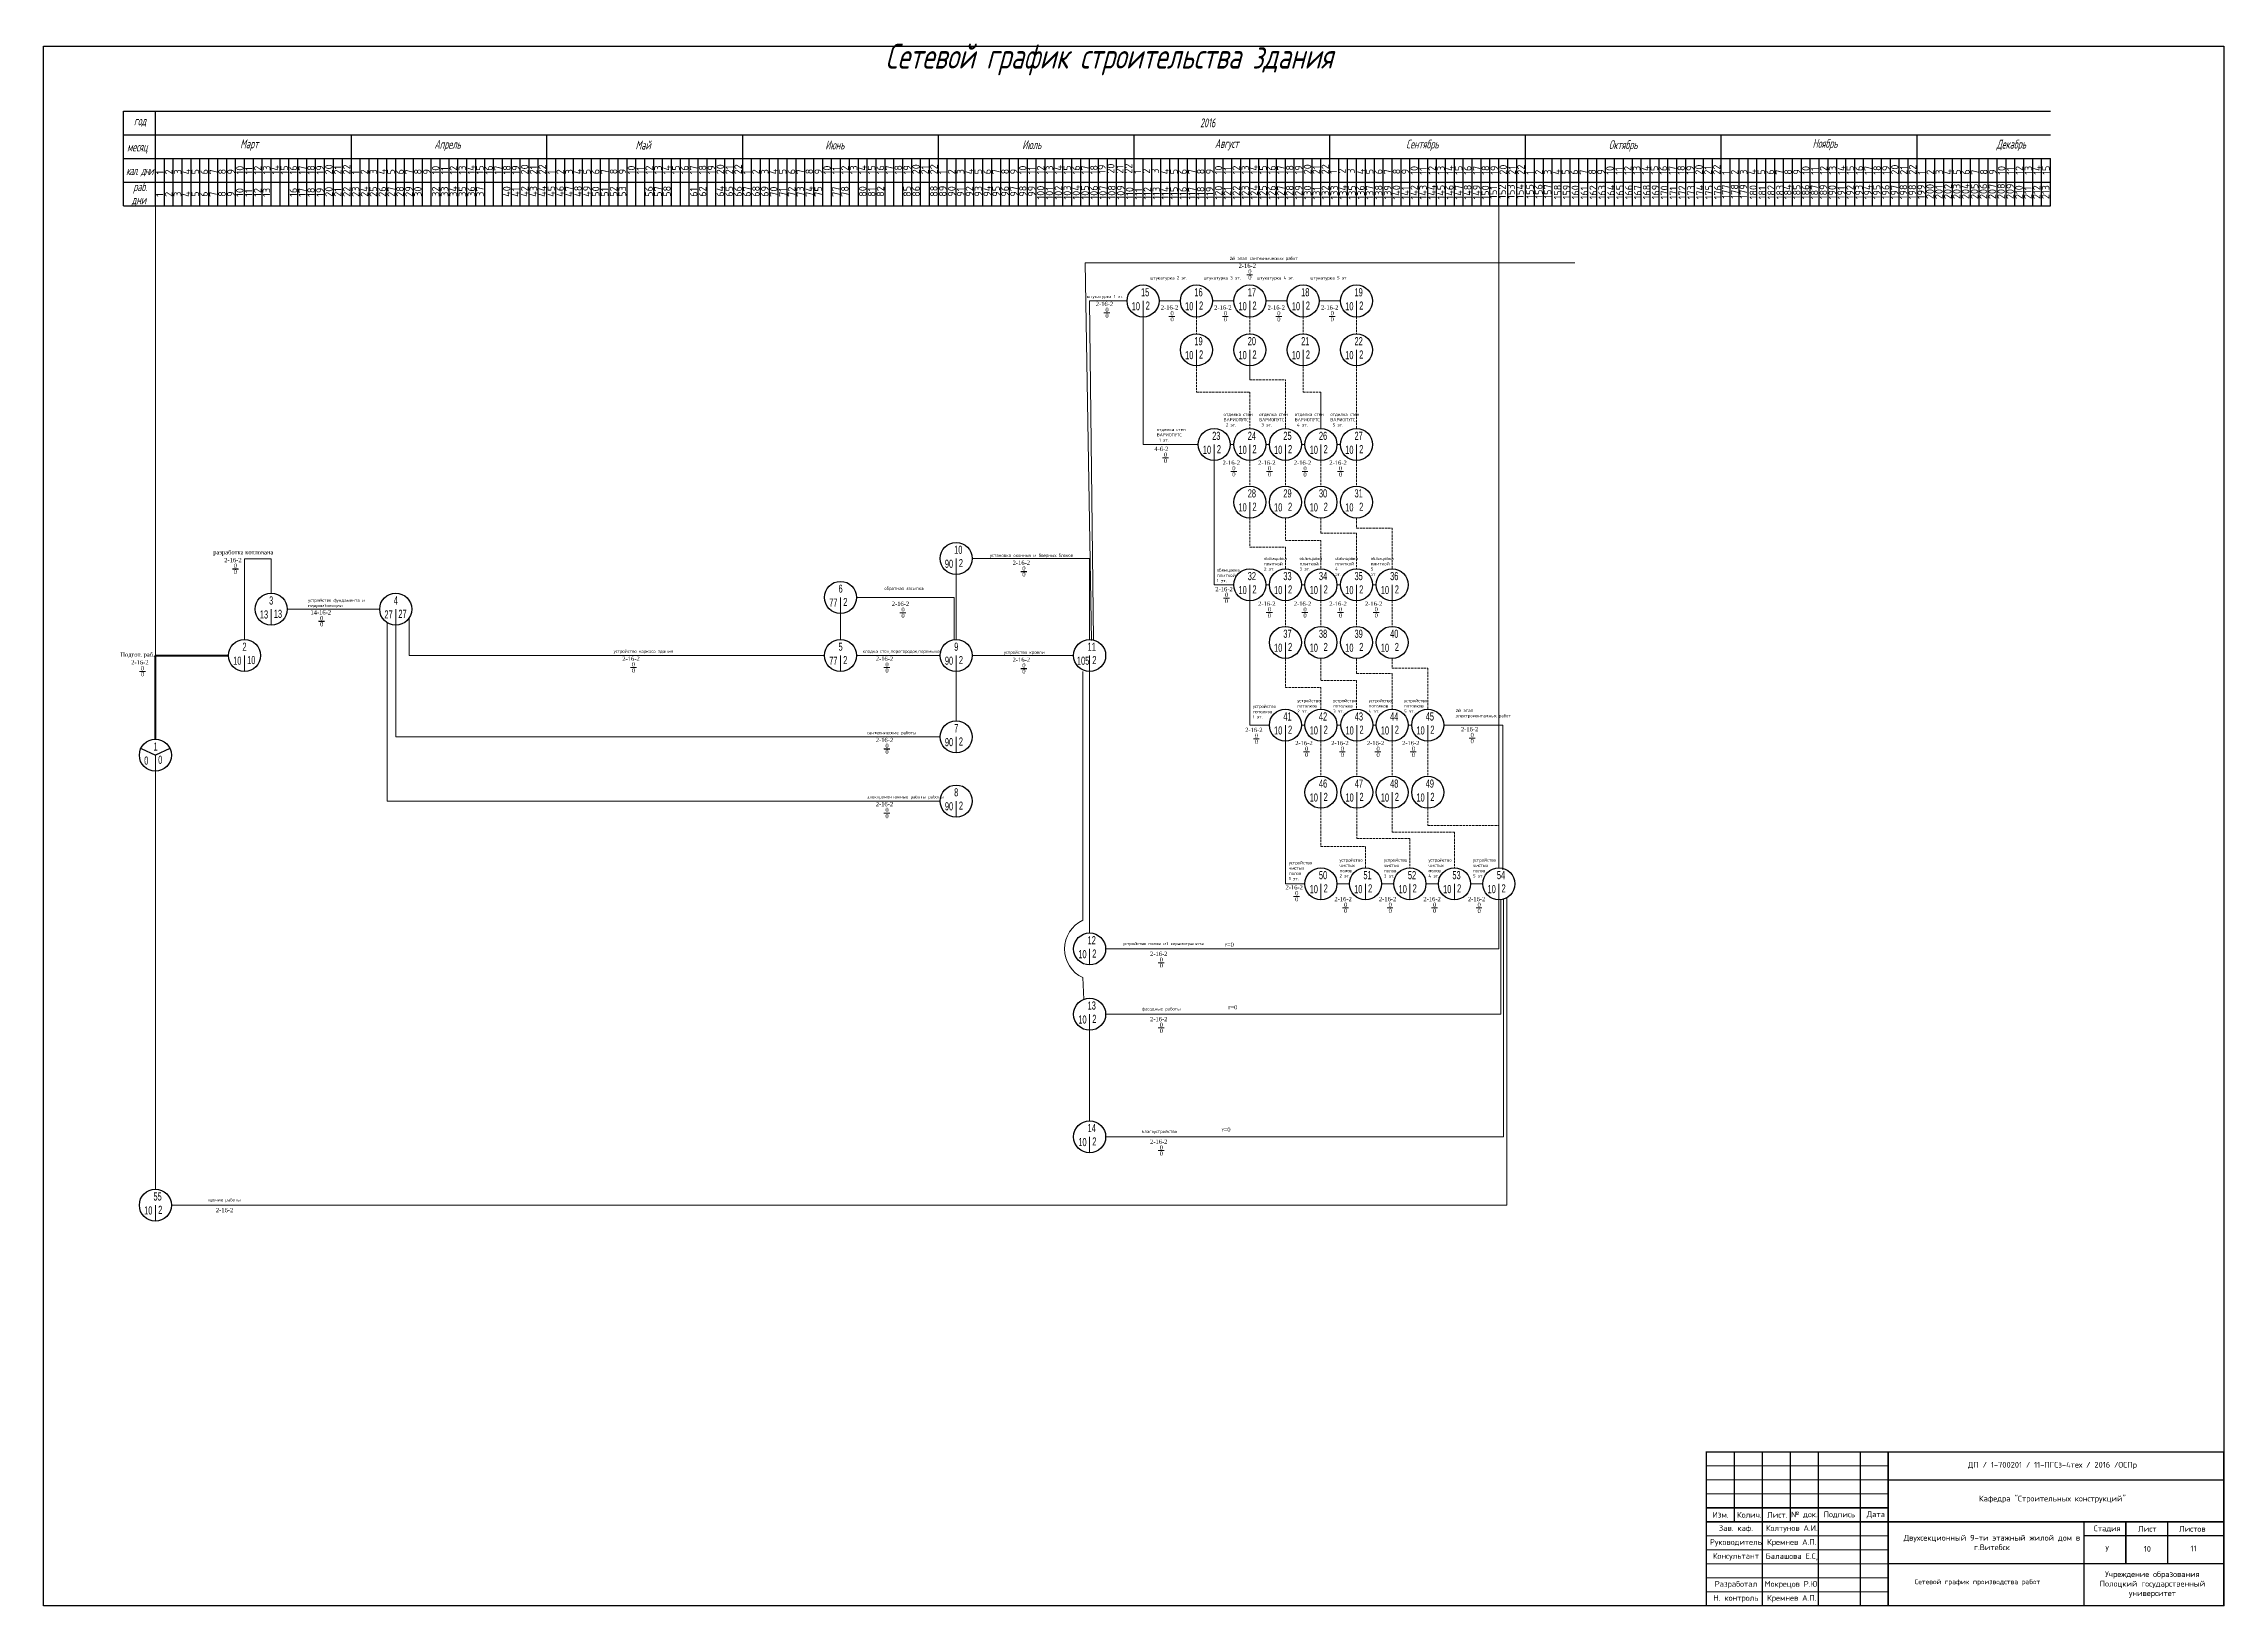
# Model space of a CAD drawing. Header units: millimetres. Extents: x 545956 to 559840, y 1708517 to 1711661.
# Drawn here: x 547920 to 549635, y 1708545 to 1709775 of the extents above; entities that cross this region are included whole.
import ezdxf

# ---------------------------------------------------------------- set-up
doc = ezdxf.new("R2010")
doc.units = ezdxf.units.MM
doc.header["$LTSCALE"] = 5
doc.linetypes.add('HIDDEN', pattern=[2.5, 1.8, -0.7])
doc.layers.get('0').update_dxf_attribs({"lineweight": 30})
for name, color, linetype, lineweight in [('0.1 mm ISO', 7, 'Continuous', 9), ('0.5 mm ISO', 7, 'Continuous', 50), ('02 Тонкая линия', 3, 'Continuous', 25), ('ramochka', 18, 'Continuous', 50), ('text', 161, 'Continuous', 20), ('Тонкая', 250, 'Continuous', 5)]:
    doc.layers.add(name, color=color, linetype=linetype, lineweight=lineweight)
doc.styles.add('5-0.6', font='arial.ttf', dxfattribs={"height": 5})
doc.styles.add('GOST 2.304', font='CS_Gost2304.shx', dxfattribs={"width": 0.75, "oblique": 10})
doc.styles.get("Standard").update_dxf_attribs({"font": 'isocpeur.ttf'})
doc.styles.add('Римский -1.', font='times.ttf')
doc.styles.add('стиль1-3', font='simplex.shx', dxfattribs={"width": 0.7, "oblique": 15, "height": 3})

msp = doc.modelspace()

# ---------------------------------------------------------------- texts
at = {"color": 0, "lineweight": -2, "style": '5-0.6', "width": 0.6}
for s, p in [('10', (548775.7, 1709564.9)), ('15', (548783, 1709575.9)), ('2', (548786.7, 1709565.4)), ('10', (548817.7, 1709564.9)), ('16', (548825, 1709575.9)), ('2', (548828.7, 1709565.4)), ('10', (548859.7, 1709564.9)), ('17', (548867, 1709575.9)), ('2', (548870.7, 1709565.4)), ('10', (548901.7, 1709564.9)), ('18', (548909, 1709575.9)), ('2', (548912.7, 1709565.4)), ('10', (548943.7, 1709564.9)), ('19', (548951, 1709575.9)), ('2', (548954.7, 1709565.4)), ('10', (548817.7, 1709526.4)), ('19', (548825, 1709537.4)), ('2', (548828.7, 1709526.9)), ('10', (548859.7, 1709526.4)), ('20', (548867, 1709537.4)), ('2', (548870.7, 1709526.9)), ('10', (548901.7, 1709526.4)), ('21', (548909, 1709537.4)), ('2', (548912.7, 1709526.9)), ('10', (548943.7, 1709526.4)), ('22', (548951, 1709537.4)), ('2', (548954.7, 1709526.9)), ('23', (548839, 1709462.9)), ('24', (548867, 1709462.9)), ('25', (548895, 1709462.9)), ('26', (548923, 1709462.9)), ('27', (548951, 1709462.9)), ('10', (548831.7, 1709451.9)), ('2', (548842.7, 1709452.4)), ('10', (548859.7, 1709451.9)), ('2', (548870.7, 1709452.4)), ('10', (548887.7, 1709451.9)), ('2', (548898.7, 1709452.4)), ('10', (548915.7, 1709451.9)), ('2', (548926.7, 1709452.4)), ('10', (548943.7, 1709451.9)), ('2', (548954.7, 1709452.4)), ('10', (548859.7, 1709406.6)), ('28', (548867, 1709417.6)), ('2', (548870.7, 1709407.1)), ('10', (548887.7, 1709406.6)), ('29', (548895, 1709417.6)), ('2', (548898.7, 1709407.1)), ('10', (548915.7, 1709406.6)), ('30', (548923, 1709417.6)), ('2', (548926.7, 1709407.1)), ('10', (548943.7, 1709406.6)), ('31', (548951, 1709417.6)), ('2', (548954.7, 1709407.1)), ('10', (548636, 1709373.2)), ('90', (548628.7, 1709362.2)), ('2', (548639.7, 1709362.7)), ('6', (548545, 1709342.6)), ('10', (548859.7, 1709341.5)), ('32', (548867, 1709352.5)), ('2', (548870.7, 1709342)), ('10', (548887.7, 1709341.5)), ('33', (548895, 1709352.5)), ('2', (548898.7, 1709342)), ('10', (548915.7, 1709341.5)), ('34', (548923, 1709352.5)), ('2', (548926.7, 1709342)), ('10', (548943.7, 1709341.5)), ('35', (548951, 1709352.5)), ('2', (548954.7, 1709342)), ('10', (548971.7, 1709341.5)), ('36', (548979, 1709352.5)), ('2', (548982.7, 1709342)), ('13', (548089.7, 1709322.3)), ('3', (548097, 1709333.3)), ('13', (548100.7, 1709322.8)), ('27', (548187.7, 1709322.3)), ('4', (548195, 1709333.3)), ('27', (548198.7, 1709322.8)), ('77', (548537.7, 1709331.6)), ('2', (548548.7, 1709332.1)), ('37', (548895, 1709307.1)), ('38', (548923, 1709307.1)), ('39', (548951, 1709307.1)), ('40', (548979, 1709307.1)), ('10', (548068.7, 1709285.9)), ('2', (548076, 1709296.9)), ('10', (548079.7, 1709286.4)), ('77', (548537.7, 1709285.9)), ('5', (548545, 1709296.9)), ('2', (548548.7, 1709286.4)), ('90', (548628.7, 1709285.9)), ('9', (548636, 1709296.9)), ('2', (548639.7, 1709286.4)), ('105', (548732.6, 1709285.9)), ('11', (548741, 1709296.9)), ('2', (548744.7, 1709286.4)), ('10', (548887.7, 1709296.1)), ('2', (548898.7, 1709296.7)), ('10', (548915.7, 1709296.1)), ('2', (548926.7, 1709296.7)), ('10', (548943.7, 1709296.1)), ('2', (548954.7, 1709296.7)), ('10', (548971.7, 1709296.1)), ('2', (548982.7, 1709296.7)), ('41', (548895, 1709242)), ('42', (548923, 1709242)), ('43', (548951.2, 1709242)), ('44', (548979, 1709242)), ('45', (549007, 1709242)), ('1', (548006, 1709218.3)), ('90', (548628.7, 1709221.8)), ('7', (548636, 1709232.8)), ('2', (548639.7, 1709222.3)), ('10', (548887.7, 1709231)), ('2', (548898.7, 1709231.6)), ('10', (548915.7, 1709231)), ('2', (548926.7, 1709231.6)), ('10', (548943.9, 1709231)), ('2', (548954.9, 1709231.6)), ('10', (548971.7, 1709231)), ('2', (548982.7, 1709231.6)), ('10', (548999.7, 1709231)), ('2', (549010.7, 1709231.6)), ('0', (547998.7, 1709207.3)), ('0', (548009.7, 1709207.9)), ('46', (548923, 1709189.2)), ('47', (548951.2, 1709189.2)), ('48', (548979, 1709189.2)), ('49', (549007, 1709189.2)), ('90', (548628.7, 1709171.3)), ('8', (548636, 1709182.3)), ('2', (548639.7, 1709171.8)), ('10', (548915.7, 1709178.2)), ('2', (548926.7, 1709178.7)), ('10', (548943.9, 1709178.2)), ('2', (548954.9, 1709178.7)), ('10', (548971.7, 1709178.2)), ('2', (548982.7, 1709178.7)), ('10', (548999.7, 1709178.2)), ('2', (549010.7, 1709178.7)), ('50', (548923, 1709117.1)), ('51', (548958, 1709117.1)), ('52', (548993, 1709117.1)), ('53', (549028, 1709117.1)), ('54', (549063, 1709117.1)), ('10', (548915.7, 1709106.1)), ('2', (548926.7, 1709106.7)), ('10', (548950.7, 1709106.1)), ('2', (548961.7, 1709106.7)), ('10', (548985.7, 1709106.1)), ('2', (548996.7, 1709106.7)), ('10', (549020.7, 1709106.1)), ('2', (549031.7, 1709106.7)), ('10', (549055.7, 1709106.1)), ('2', (549066.7, 1709106.7)), ('12', (548741, 1709065.9)), ('10', (548733.7, 1709054.9)), ('2', (548744.7, 1709055.4)), ('13', (548741, 1709014.5)), ('10', (548733.7, 1709003.5)), ('2', (548744.7, 1709004)), ('14', (548741, 1708918)), ('10', (548733.7, 1708907)), ('2', (548744.7, 1708907.5)), ('55', (548006, 1708864.2)), ('10', (547998.7, 1708853.2)), ('2', (548009.7, 1708853.7))]:
    msp.add_text(s, height=6.37, dxfattribs=at).set_placement(p)
at = {"ltscale": 0.5, "insert": (548581.8, 1709774.7), "char_height": 19.6, "width": 498.019, "attachment_point": 1, "style": 'стиль1-3'}
msp.add_mtext('Сетевой график строительства здания', dxfattribs=at)
at = {"layer": '0.1 mm ISO', "char_height": 3.85, "attachment_point": 5}
for s, insert, width in [('{\\H1.1667x;ДП / 1-700201 / 11-ПГСз-4тех / 2016 /ОСПр}', (549500.1, 1708655.6), 127.191), ('{\\H1.1667x;Кафедра "Строительных конструкций"}', (549500.1, 1708629), 127.191), ('{\\H1.1667x;Изм.}', (549239, 1708616.8), 22.997), ('{\\H1.1667x;Зав. каф.}', (549251.1, 1708605.8), 42.382), ('{\\H1.1667x;Колич.}', (549261.6, 1708616.8), 22.997), ('{\\H1.1667x;Лист.}', (549283.6, 1708616.8), 22.997), ('{\\H1.1667x;Колтунов А.И.}', (549295.1, 1708605.8), 42.382), ('\\pi-7.7,l15.4,t15.4;{\\H1.1667x;№^Iдок.}', (549301.1, 1708616.8), 30.2), ('{\\H1.1667x;Подпись}', (549332.5, 1708616.8), 22.997), ('{\\H1.1667x;Дата}', (549361.2, 1708616.8), 22.997), ('{\\H1.1667x;Стадия}', (549543.2, 1708605.8), 22.997), ('{\\H1.1667x;Лист}', (549574.8, 1708605.8), 22.997), ('{\\H1.1667x;Листов}', (549610.2, 1708605.8), 26.58), ('{\\H1.1667x;Руководитель}', (549251.1, 1708594.8), 42.382), ('{\\H1.1667x;Кремнев А.П.}', (549295.1, 1708594.8), 42.382), ('{\\H1.1667x;Двухсекционный 9-ти этажный жилой дом в г.Витебск}', (549452.5, 1708595), 141.816), ('{\\H1.1667x;У}', (549543.2, 1708590), 11.254), ('{\\H1.1667x;10}', (549574.8, 1708590), 6.85), ('{\\H1.1667x;11}', (549611.2, 1708590.3), 6.85), ('{\\H1.1667x;Консультант}', (549251.1, 1708583.8), 42.382), ('{\\H1.1667x;Балашова Е.С,}', (549295.1, 1708583.8), 60.52), ('{\\H1.1667x;Учреждение образования Полоцкий государственный университет}', (549578.8, 1708562), 92.091), ('{\\H1.1667x;Разработал}', (549251.1, 1708561.8), 42.382), ('{\\H1.1667x;Мокрецов Р.Ю.}', (549295.1, 1708561.8), 42.382), ('{\\C7;Сетевой график производства работ}', (549441.1, 1708563.6), 114.911), ('{\\H1.1667x;Н. контроль}', (549251.1, 1708550.8), 42.382), ('{\\H1.1667x;Кремнев А.П.}', (549295.1, 1708550.8), 42.382)]:
    msp.add_mtext(s, dxfattribs=dict(at, insert=insert, width=width))
at = {"layer": '02 Тонкая линия', "color": 7, "width": 0.0841, "attachment_point": 1, "rotation": 90}
for s, insert, char_height in [('{\\fISOCPEUR|b0|i0|c204|p34;1}', (548008.1, 1709671.8), 5.833), ('{\\fISOCPEUR|b0|i0|c204|p34;1}', (548008.1, 1709671.8), 5.833), ('{\\fISOCPEUR|b0|i0|c204|p34;1}', (548008.1, 1709671.8), 5.833), ('{\\fISOCPEUR|b0|i0|c204|p34;1}', (548008.1, 1709671.8), 5.833), ('{\\fISOCPEUR|b0|i0|c204|p34;2}', (548015.1, 1709671.8), 5.833), ('{\\fISOCPEUR|b0|i0|c204|p34;2}', (548015.1, 1709671.8), 5.833), ('{\\fISOCPEUR|b0|i0|c204|p34;3}', (548022.1, 1709671.8), 5.833), ('{\\fISOCPEUR|b0|i0|c204|p34;3}', (548022.1, 1709671.8), 5.833), ('{\\fISOCPEUR|b0|i0|c204|p34;4}', (548029.1, 1709671.8), 5.833), ('{\\fISOCPEUR|b0|i0|c204|p34;4}', (548029.1, 1709671.8), 5.833), ('{\\fISOCPEUR|b0|i0|c204|p34;5}', (548036.1, 1709671.8), 5.833), ('{\\fISOCPEUR|b0|i0|c204|p34;5}', (548036.1, 1709671.8), 5.833), ('{\\fISOCPEUR|b0|i0|c204|p34;6}', (548043.1, 1709671.8), 5.833), ('{\\fISOCPEUR|b0|i0|c204|p34;6}', (548043.1, 1709671.8), 5.833), ('{\\fISOCPEUR|b0|i0|c204|p34;7}', (548050.1, 1709671.8), 5.833), ('{\\fISOCPEUR|b0|i0|c204|p34;7}', (548050.1, 1709671.8), 5.833), ('{\\fISOCPEUR|b0|i0|c204|p34;8}', (548057.1, 1709671.8), 5.833), ('{\\fISOCPEUR|b0|i0|c204|p34;8}', (548057.1, 1709671.8), 5.833), ('{\\fISOCPEUR|b0|i0|c204|p34;9}', (548064.1, 1709671.8), 5.833), ('{\\fISOCPEUR|b0|i0|c204|p34;9}', (548064.1, 1709671.8), 5.833), ('{\\fISOCPEUR|b0|i0|c204|p34;10}', (548071.1, 1709671.8), 5.833), ('{\\fISOCPEUR|b0|i0|c204|p34;10}', (548071.1, 1709671.8), 5.833), ('{\\fISOCPEUR|b0|i0|c204|p34;11}', (548078.1, 1709671.8), 5.833), ('{\\fISOCPEUR|b0|i0|c204|p34;11}', (548078.1, 1709671.8), 5.833), ('{\\fISOCPEUR|b0|i0|c204|p34;12}', (548085.1, 1709671.8), 5.833), ('{\\fISOCPEUR|b0|i0|c204|p34;12}', (548085.1, 1709671.8), 5.833), ('{\\fISOCPEUR|b0|i0|c204|p34;13}', (548092.1, 1709671.8), 5.833), ('{\\fISOCPEUR|b0|i0|c204|p34;13}', (548092.1, 1709671.8), 5.833), ('{\\fISOCPEUR|b0|i0|c204|p34;14}', (548099.1, 1709671.8), 5.833), ('{\\fISOCPEUR|b0|i0|c204|p34;14}', (548099.1, 1709671.8), 5.833), ('{\\fISOCPEUR|b0|i0|c204|p34;15}', (548106.1, 1709671.8), 5.833), ('{\\fISOCPEUR|b0|i0|c204|p34;15}', (548106.1, 1709671.8), 5.833), ('{\\fISOCPEUR|b0|i0|c204|p34;16}', (548113.1, 1709671.8), 5.833), ('{\\fISOCPEUR|b0|i0|c204|p34;16}', (548113.1, 1709671.8), 5.833), ('{\\fISOCPEUR|b0|i0|c204|p34;17}', (548120.1, 1709671.8), 5.833), ('{\\fISOCPEUR|b0|i0|c204|p34;17}', (548120.1, 1709671.8), 5.833), ('{\\fISOCPEUR|b0|i0|c204|p34;18}', (548127.1, 1709671.8), 5.833), ('{\\fISOCPEUR|b0|i0|c204|p34;18}', (548127.1, 1709671.8), 5.833), ('{\\fISOCPEUR|b0|i0|c204|p34;19}', (548134.1, 1709671.8), 5.833), ('{\\fISOCPEUR|b0|i0|c204|p34;19}', (548134.1, 1709671.8), 5.833), ('{\\fISOCPEUR|b0|i0|c204|p34;20}', (548141.1, 1709671.8), 5.833), ('{\\fISOCPEUR|b0|i0|c204|p34;20}', (548141.1, 1709671.8), 5.833), ('{\\fISOCPEUR|b0|i0|c204|p34;21}', (548148.1, 1709671.8), 5.833), ('{\\fISOCPEUR|b0|i0|c204|p34;21}', (548148.1, 1709671.8), 5.833), ('{\\fISOCPEUR|b0|i0|c204|p34;22}', (548155.1, 1709671.8), 5.833), ('{\\fISOCPEUR|b0|i0|c204|p34;22}', (548155.1, 1709671.8), 5.833), ('{\\fISOCPEUR|b0|i0|c204|p34;1}', (548162.1, 1709671.8), 5.833), ('{\\fISOCPEUR|b0|i0|c204|p34;1}', (548162.1, 1709671.8), 5.833), ('{\\fISOCPEUR|b0|i0|c204|p34;2}', (548169.1, 1709671.8), 5.833), ('{\\fISOCPEUR|b0|i0|c204|p34;2}', (548169.1, 1709671.8), 5.833), ('{\\fISOCPEUR|b0|i0|c204|p34;3}', (548176.1, 1709671.8), 5.833), ('{\\fISOCPEUR|b0|i0|c204|p34;3}', (548176.1, 1709671.8), 5.833), ('{\\fISOCPEUR|b0|i0|c204|p34;4}', (548183.1, 1709671.8), 5.833), ('{\\fISOCPEUR|b0|i0|c204|p34;4}', (548183.1, 1709671.8), 5.833), ('{\\fISOCPEUR|b0|i0|c204|p34;5}', (548190.1, 1709671.8), 5.833), ('{\\fISOCPEUR|b0|i0|c204|p34;5}', (548190.1, 1709671.8), 5.833), ('{\\fISOCPEUR|b0|i0|c204|p34;6}', (548197.1, 1709671.8), 5.833), ('{\\fISOCPEUR|b0|i0|c204|p34;6}', (548197.1, 1709671.8), 5.833), ('{\\fISOCPEUR|b0|i0|c204|p34;7}', (548204.1, 1709671.8), 5.833), ('{\\fISOCPEUR|b0|i0|c204|p34;7}', (548204.1, 1709671.8), 5.833), ('{\\fISOCPEUR|b0|i0|c204|p34;8}', (548211.1, 1709671.8), 5.833), ('{\\fISOCPEUR|b0|i0|c204|p34;8}', (548211.1, 1709671.8), 5.833), ('{\\fISOCPEUR|b0|i0|c204|p34;9}', (548218.1, 1709671.8), 5.833), ('{\\fISOCPEUR|b0|i0|c204|p34;9}', (548218.1, 1709671.8), 5.833), ('{\\fISOCPEUR|b0|i0|c204|p34;10}', (548225.1, 1709671.8), 5.833), ('{\\fISOCPEUR|b0|i0|c204|p34;10}', (548225.1, 1709671.8), 5.833), ('{\\fISOCPEUR|b0|i0|c204|p34;11}', (548232.1, 1709671.8), 5.833), ('{\\fISOCPEUR|b0|i0|c204|p34;11}', (548232.1, 1709671.8), 5.833), ('{\\fISOCPEUR|b0|i0|c204|p34;12}', (548239.1, 1709671.8), 5.833), ('{\\fISOCPEUR|b0|i0|c204|p34;12}', (548239.1, 1709671.8), 5.833), ('{\\fISOCPEUR|b0|i0|c204|p34;13}', (548246.1, 1709671.8), 5.833), ('{\\fISOCPEUR|b0|i0|c204|p34;13}', (548246.1, 1709671.8), 5.833), ('{\\fISOCPEUR|b0|i0|c204|p34;14}', (548253.1, 1709671.8), 5.833), ('{\\fISOCPEUR|b0|i0|c204|p34;14}', (548253.1, 1709671.8), 5.833), ('{\\fISOCPEUR|b0|i0|c204|p34;15}', (548260.1, 1709671.8), 5.833), ('{\\fISOCPEUR|b0|i0|c204|p34;15}', (548260.1, 1709671.8), 5.833), ('{\\fISOCPEUR|b0|i0|c204|p34;16}', (548267.1, 1709671.8), 5.833), ('{\\fISOCPEUR|b0|i0|c204|p34;16}', (548267.1, 1709671.8), 5.833), ('{\\fISOCPEUR|b0|i0|c204|p34;17}', (548274.1, 1709671.8), 5.833), ('{\\fISOCPEUR|b0|i0|c204|p34;17}', (548274.1, 1709671.8), 5.833), ('{\\fISOCPEUR|b0|i0|c204|p34;18}', (548281.1, 1709671.8), 5.833), ('{\\fISOCPEUR|b0|i0|c204|p34;18}', (548281.1, 1709671.8), 5.833), ('{\\fISOCPEUR|b0|i0|c204|p34;19}', (548288.1, 1709671.8), 5.833), ('{\\fISOCPEUR|b0|i0|c204|p34;19}', (548288.1, 1709671.8), 5.833), ('{\\fISOCPEUR|b0|i0|c204|p34;20}', (548295.1, 1709671.8), 5.833), ('{\\fISOCPEUR|b0|i0|c204|p34;20}', (548295.1, 1709671.8), 5.833), ('{\\fISOCPEUR|b0|i0|c204|p34;21}', (548302.1, 1709671.8), 5.833), ('{\\fISOCPEUR|b0|i0|c204|p34;21}', (548302.1, 1709671.8), 5.833), ('{\\fISOCPEUR|b0|i0|c204|p34;22}', (548309.1, 1709671.8), 5.833), ('{\\fISOCPEUR|b0|i0|c204|p34;22}', (548309.1, 1709671.8), 5.833), ('{\\fISOCPEUR|b0|i0|c204|p34;1}', (548316.1, 1709671.9), 5.833), ('{\\fISOCPEUR|b0|i0|c204|p34;1}', (548316.1, 1709671.9), 5.833), ('{\\fISOCPEUR|b0|i0|c204|p34;2}', (548323.1, 1709671.9), 5.833), ('{\\fISOCPEUR|b0|i0|c204|p34;2}', (548323.1, 1709671.9), 5.833), ('{\\fISOCPEUR|b0|i0|c204|p34;3}', (548330.1, 1709671.9), 5.833), ('{\\fISOCPEUR|b0|i0|c204|p34;3}', (548330.1, 1709671.9), 5.833), ('{\\fISOCPEUR|b0|i0|c204|p34;4}', (548337.1, 1709671.9), 5.833), ('{\\fISOCPEUR|b0|i0|c204|p34;4}', (548337.1, 1709671.9), 5.833), ('{\\fISOCPEUR|b0|i0|c204|p34;5}', (548344.1, 1709671.9), 5.833), ('{\\fISOCPEUR|b0|i0|c204|p34;5}', (548344.1, 1709671.9), 5.833), ('{\\fISOCPEUR|b0|i0|c204|p34;6}', (548351.1, 1709671.9), 5.833), ('{\\fISOCPEUR|b0|i0|c204|p34;6}', (548351.1, 1709671.9), 5.833), ('{\\fISOCPEUR|b0|i0|c204|p34;7}', (548358.1, 1709671.9), 5.833), ('{\\fISOCPEUR|b0|i0|c204|p34;7}', (548358.1, 1709671.9), 5.833), ('{\\fISOCPEUR|b0|i0|c204|p34;8}', (548365.1, 1709671.9), 5.833), ('{\\fISOCPEUR|b0|i0|c204|p34;8}', (548365.1, 1709671.9), 5.833), ('{\\fISOCPEUR|b0|i0|c204|p34;9}', (548372.1, 1709671.9), 5.833), ('{\\fISOCPEUR|b0|i0|c204|p34;9}', (548372.1, 1709671.9), 5.833), ('{\\fISOCPEUR|b0|i0|c204|p34;10}', (548379.1, 1709671.9), 5.833), ('{\\fISOCPEUR|b0|i0|c204|p34;10}', (548379.1, 1709671.9), 5.833), ('{\\fISOCPEUR|b0|i0|c204|p34;11}', (548386.1, 1709671.9), 5.833), ('{\\fISOCPEUR|b0|i0|c204|p34;11}', (548386.1, 1709671.9), 5.833), ('{\\fISOCPEUR|b0|i0|c204|p34;12}', (548393.1, 1709671.9), 5.833), ('{\\fISOCPEUR|b0|i0|c204|p34;12}', (548393.1, 1709671.9), 5.833), ('{\\fISOCPEUR|b0|i0|c204|p34;13}', (548400.1, 1709671.9), 5.833), ('{\\fISOCPEUR|b0|i0|c204|p34;13}', (548400.1, 1709671.9), 5.833), ('{\\fISOCPEUR|b0|i0|c204|p34;14}', (548407.1, 1709671.9), 5.833), ('{\\fISOCPEUR|b0|i0|c204|p34;14}', (548407.1, 1709671.9), 5.833), ('{\\fISOCPEUR|b0|i0|c204|p34;15}', (548414.1, 1709671.9), 5.833), ('{\\fISOCPEUR|b0|i0|c204|p34;15}', (548414.1, 1709671.9), 5.833), ('{\\fISOCPEUR|b0|i0|c204|p34;16}', (548421.1, 1709671.9), 5.833), ('{\\fISOCPEUR|b0|i0|c204|p34;16}', (548421.1, 1709671.9), 5.833), ('{\\fISOCPEUR|b0|i0|c204|p34;17}', (548428.1, 1709671.9), 5.833), ('{\\fISOCPEUR|b0|i0|c204|p34;17}', (548428.1, 1709671.9), 5.833), ('{\\fISOCPEUR|b0|i0|c204|p34;18}', (548435.1, 1709671.9), 5.833), ('{\\fISOCPEUR|b0|i0|c204|p34;18}', (548435.1, 1709671.9), 5.833), ('{\\fISOCPEUR|b0|i0|c204|p34;19}', (548442.1, 1709671.9), 5.833), ('{\\fISOCPEUR|b0|i0|c204|p34;19}', (548442.1, 1709671.9), 5.833), ('{\\fISOCPEUR|b0|i0|c204|p34;20}', (548449.1, 1709671.9), 5.833), ('{\\fISOCPEUR|b0|i0|c204|p34;20}', (548449.1, 1709671.9), 5.833), ('{\\fISOCPEUR|b0|i0|c204|p34;21}', (548456.1, 1709671.9), 5.833), ('{\\fISOCPEUR|b0|i0|c204|p34;21}', (548456.1, 1709671.9), 5.833), ('{\\fISOCPEUR|b0|i0|c204|p34;22}', (548463.1, 1709671.9), 5.833), ('{\\fISOCPEUR|b0|i0|c204|p34;22}', (548463.1, 1709671.9), 5.833), ('{\\fISOCPEUR|b0|i0|c204|p34;1}', (548470.1, 1709671.9), 5.833), ('{\\fISOCPEUR|b0|i0|c204|p34;1}', (548470.1, 1709671.9), 5.833), ('{\\fISOCPEUR|b0|i0|c204|p34;2}', (548477.1, 1709671.9), 5.833), ('{\\fISOCPEUR|b0|i0|c204|p34;2}', (548477.1, 1709671.9), 5.833), ('{\\fISOCPEUR|b0|i0|c204|p34;3}', (548484.1, 1709671.9), 5.833), ('{\\fISOCPEUR|b0|i0|c204|p34;3}', (548484.1, 1709671.9), 5.833), ('{\\fISOCPEUR|b0|i0|c204|p34;4}', (548491.1, 1709671.9), 5.833), ('{\\fISOCPEUR|b0|i0|c204|p34;4}', (548491.1, 1709671.9), 5.833), ('{\\fISOCPEUR|b0|i0|c204|p34;5}', (548498.1, 1709671.9), 5.833), ('{\\fISOCPEUR|b0|i0|c204|p34;5}', (548498.1, 1709671.9), 5.833), ('{\\fISOCPEUR|b0|i0|c204|p34;6}', (548505.1, 1709671.9), 5.833), ('{\\fISOCPEUR|b0|i0|c204|p34;6}', (548505.1, 1709671.9), 5.833), ('{\\fISOCPEUR|b0|i0|c204|p34;7}', (548512.1, 1709671.9), 5.833), ('{\\fISOCPEUR|b0|i0|c204|p34;7}', (548512.1, 1709671.9), 5.833), ('{\\fISOCPEUR|b0|i0|c204|p34;8}', (548519.1, 1709671.9), 5.833), ('{\\fISOCPEUR|b0|i0|c204|p34;8}', (548519.1, 1709671.9), 5.833), ('{\\fISOCPEUR|b0|i0|c204|p34;9}', (548526.1, 1709671.9), 5.833), ('{\\fISOCPEUR|b0|i0|c204|p34;9}', (548526.1, 1709671.9), 5.833), ('{\\fISOCPEUR|b0|i0|c204|p34;10}', (548533.1, 1709671.9), 5.833), ('{\\fISOCPEUR|b0|i0|c204|p34;10}', (548533.1, 1709671.9), 5.833), ('{\\fISOCPEUR|b0|i0|c204|p34;11}', (548540.1, 1709671.9), 5.833), ('{\\fISOCPEUR|b0|i0|c204|p34;11}', (548540.1, 1709671.9), 5.833), ('{\\fISOCPEUR|b0|i0|c204|p34;12}', (548547.1, 1709671.9), 5.833), ('{\\fISOCPEUR|b0|i0|c204|p34;12}', (548547.1, 1709671.9), 5.833), ('{\\fISOCPEUR|b0|i0|c204|p34;13}', (548554.1, 1709671.9), 5.833), ('{\\fISOCPEUR|b0|i0|c204|p34;13}', (548554.1, 1709671.9), 5.833), ('{\\fISOCPEUR|b0|i0|c204|p34;14}', (548561.1, 1709671.9), 5.833), ('{\\fISOCPEUR|b0|i0|c204|p34;14}', (548561.1, 1709671.9), 5.833), ('{\\fISOCPEUR|b0|i0|c204|p34;15}', (548568.1, 1709671.9), 5.833), ('{\\fISOCPEUR|b0|i0|c204|p34;15}', (548568.1, 1709671.9), 5.833), ('{\\fISOCPEUR|b0|i0|c204|p34;16}', (548575.1, 1709671.9), 5.833), ('{\\fISOCPEUR|b0|i0|c204|p34;16}', (548575.1, 1709671.9), 5.833), ('{\\fISOCPEUR|b0|i0|c204|p34;17}', (548582.1, 1709671.9), 5.833), ('{\\fISOCPEUR|b0|i0|c204|p34;17}', (548582.1, 1709671.9), 5.833), ('{\\fISOCPEUR|b0|i0|c204|p34;18}', (548589.1, 1709671.9), 5.833), ('{\\fISOCPEUR|b0|i0|c204|p34;18}', (548589.1, 1709671.9), 5.833), ('{\\fISOCPEUR|b0|i0|c204|p34;19}', (548596.1, 1709671.9), 5.833), ('{\\fISOCPEUR|b0|i0|c204|p34;19}', (548596.1, 1709671.9), 5.833), ('{\\fISOCPEUR|b0|i0|c204|p34;20}', (548603.1, 1709671.9), 5.833), ('{\\fISOCPEUR|b0|i0|c204|p34;20}', (548603.1, 1709671.9), 5.833), ('{\\fISOCPEUR|b0|i0|c204|p34;21}', (548610.1, 1709671.9), 5.833), ('{\\fISOCPEUR|b0|i0|c204|p34;21}', (548610.1, 1709671.9), 5.833), ('{\\fISOCPEUR|b0|i0|c204|p34;22}', (548617.1, 1709671.9), 5.833), ('{\\fISOCPEUR|b0|i0|c204|p34;22}', (548617.1, 1709671.9), 5.833), ('{\\fISOCPEUR|b0|i0|c204|p34;1}', (548624.1, 1709671.9), 5.833), ('{\\fISOCPEUR|b0|i0|c204|p34;1}', (548624.1, 1709671.9), 5.833), ('{\\fISOCPEUR|b0|i0|c204|p34;2}', (548631.1, 1709671.9), 5.833), ('{\\fISOCPEUR|b0|i0|c204|p34;2}', (548631.1, 1709671.9), 5.833), ('{\\fISOCPEUR|b0|i0|c204|p34;3}', (548638.1, 1709671.9), 5.833), ('{\\fISOCPEUR|b0|i0|c204|p34;4}', (548645.1, 1709671.9), 5.833), ('{\\fISOCPEUR|b0|i0|c204|p34;5}', (548652.1, 1709671.9), 5.833), ('{\\fISOCPEUR|b0|i0|c204|p34;6}', (548659.1, 1709671.9), 5.833), ('{\\fISOCPEUR|b0|i0|c204|p34;7}', (548666.1, 1709671.9), 5.833), ('{\\fISOCPEUR|b0|i0|c204|p34;8}', (548673.1, 1709671.9), 5.833), ('{\\fISOCPEUR|b0|i0|c204|p34;9}', (548680.1, 1709671.9), 5.833), ('{\\fISOCPEUR|b0|i0|c204|p34;10}', (548687.1, 1709671.9), 5.833), ('{\\fISOCPEUR|b0|i0|c204|p34;11}', (548694.1, 1709671.9), 5.833), ('{\\fISOCPEUR|b0|i0|c204|p34;12}', (548701.1, 1709671.9), 5.833), ('{\\fISOCPEUR|b0|i0|c204|p34;13}', (548708.1, 1709671.9), 5.833), ('{\\fISOCPEUR|b0|i0|c204|p34;14}', (548715.1, 1709671.9), 5.833), ('{\\fISOCPEUR|b0|i0|c204|p34;15}', (548722.1, 1709671.9), 5.833), ('{\\fISOCPEUR|b0|i0|c204|p34;16}', (548729.1, 1709671.9), 5.833), ('{\\fISOCPEUR|b0|i0|c204|p34;17}', (548736.1, 1709671.9), 5.833), ('{\\fISOCPEUR|b0|i0|c204|p34;18}', (548743.1, 1709671.9), 5.833), ('{\\fISOCPEUR|b0|i0|c204|p34;19}', (548749.3, 1709672.4), 5.833), ('{\\fISOCPEUR|b0|i0|c204|p34;20}', (548756.3, 1709672.4), 5.833), ('{\\fISOCPEUR|b0|i0|c204|p34;21}', (548763.3, 1709672.4), 5.833), ('{\\fISOCPEUR|b0|i0|c204|p34;22}', (548770.3, 1709672.4), 5.833), ('{\\fISOCPEUR|b0|i0|c204|p34;1}', (548777.3, 1709672.4), 5.833), ('{\\fISOCPEUR|b0|i0|c204|p34;2}', (548784.3, 1709672.4), 5.833), ('{\\fISOCPEUR|b0|i0|c204|p34;3}', (548791.3, 1709672.4), 5.833), ('{\\fISOCPEUR|b0|i0|c204|p34;4}', (548799.1, 1709671.9), 5.833), ('{\\fISOCPEUR|b0|i0|c204|p34;5}', (548806.1, 1709671.9), 5.833), ('{\\fISOCPEUR|b0|i0|c204|p34;6}', (548813.1, 1709671.9), 5.833), ('{\\fISOCPEUR|b0|i0|c204|p34;7}', (548820.1, 1709671.9), 5.833), ('{\\fISOCPEUR|b0|i0|c204|p34;8}', (548827.1, 1709671.9), 5.833), ('{\\fISOCPEUR|b0|i0|c204|p34;9}', (548834.1, 1709671.9), 5.833), ('{\\fISOCPEUR|b0|i0|c204|p34;10}', (548841.1, 1709671.9), 5.833), ('{\\fISOCPEUR|b0|i0|c204|p34;11}', (548848.1, 1709671.9), 5.833), ('{\\fISOCPEUR|b0|i0|c204|p34;12}', (548855.1, 1709671.9), 5.833), ('{\\fISOCPEUR|b0|i0|c204|p34;13}', (548862.1, 1709671.9), 5.833), ('{\\fISOCPEUR|b0|i0|c204|p34;14}', (548869.1, 1709671.9), 5.833), ('{\\fISOCPEUR|b0|i0|c204|p34;15}', (548876.1, 1709671.9), 5.833), ('{\\fISOCPEUR|b0|i0|c204|p34;16}', (548883.1, 1709671.9), 5.833), ('{\\fISOCPEUR|b0|i0|c204|p34;17}', (548890.1, 1709671.9), 5.833), ('{\\fISOCPEUR|b0|i0|c204|p34;18}', (548897.1, 1709671.9), 5.833), ('{\\fISOCPEUR|b0|i0|c204|p34;19}', (548904.1, 1709671.9), 5.833), ('{\\fISOCPEUR|b0|i0|c204|p34;20}', (548911.1, 1709671.9), 5.833), ('{\\fISOCPEUR|b0|i0|c204|p34;21}', (548918.1, 1709671.9), 5.833), ('{\\fISOCPEUR|b0|i0|c204|p34;22}', (548925.1, 1709671.9), 5.833), ('{\\fISOCPEUR|b0|i0|c204|p34;1}', (548931.3, 1709672.4), 5.833), ('{\\fISOCPEUR|b0|i0|c204|p34;2}', (548938.3, 1709672.4), 5.833), ('{\\fISOCPEUR|b0|i0|c204|p34;3}', (548945.3, 1709672.4), 5.833), ('{\\fISOCPEUR|b0|i0|c204|p34;4}', (548953.1, 1709671.9), 5.833), ('{\\fISOCPEUR|b0|i0|c204|p34;5}', (548960.1, 1709671.9), 5.833), ('{\\fISOCPEUR|b0|i0|c204|p34;6}', (548967.1, 1709671.9), 5.833), ('{\\fISOCPEUR|b0|i0|c204|p34;7}', (548974.1, 1709671.9), 5.833), ('{\\fISOCPEUR|b0|i0|c204|p34;8}', (548981.1, 1709671.9), 5.833), ('{\\fISOCPEUR|b0|i0|c204|p34;9}', (548988.1, 1709671.9), 5.833), ('{\\fISOCPEUR|b0|i0|c204|p34;10}', (548995.1, 1709671.6), 5.833), ('{\\fISOCPEUR|b0|i0|c204|p34;11}', (549002.1, 1709671.6), 5.833), ('{\\fISOCPEUR|b0|i0|c204|p34;12}', (549009.1, 1709671.6), 5.833), ('{\\fISOCPEUR|b0|i0|c204|p34;13}', (549016.1, 1709671.6), 5.833), ('{\\fISOCPEUR|b0|i0|c204|p34;14}', (549023.1, 1709671.6), 5.833), ('{\\fISOCPEUR|b0|i0|c204|p34;15}', (549030.1, 1709671.6), 5.833), ('{\\fISOCPEUR|b0|i0|c204|p34;16}', (549037.1, 1709671.6), 5.833), ('{\\fISOCPEUR|b0|i0|c204|p34;17}', (549044.1, 1709671.6), 5.833), ('{\\fISOCPEUR|b0|i0|c204|p34;18}', (549051.1, 1709671.6), 5.833), ('{\\fISOCPEUR|b0|i0|c204|p34;19}', (549058.1, 1709671.6), 5.833), ('{\\fISOCPEUR|b0|i0|c204|p34;20}', (549065.1, 1709671.6), 5.833), ('{\\fISOCPEUR|b0|i0|c204|p34;21}', (549072.1, 1709671.6), 5.833), ('{\\fISOCPEUR|b0|i0|c204|p34;22}', (549079.1, 1709671.6), 5.833), ('{\\fISOCPEUR|b0|i0|c204|p34;1}', (549086.1, 1709671.6), 5.833), ('{\\fISOCPEUR|b0|i0|c204|p34;2}', (549093.1, 1709671.6), 5.833), ('{\\fISOCPEUR|b0|i0|c204|p34;3}', (549100.1, 1709671.6), 5.833), ('{\\fISOCPEUR|b0|i0|c204|p34;4}', (549107.1, 1709671.6), 5.833), ('{\\fISOCPEUR|b0|i0|c204|p34;5}', (549114.1, 1709671.6), 5.833), ('{\\fISOCPEUR|b0|i0|c204|p34;6}', (549121.1, 1709671.6), 5.833), ('{\\fISOCPEUR|b0|i0|c204|p34;7}', (549128.1, 1709671.6), 5.833), ('{\\fISOCPEUR|b0|i0|c204|p34;8}', (549135.1, 1709671.6), 5.833), ('{\\fISOCPEUR|b0|i0|c204|p34;9}', (549142.1, 1709671.6), 5.833), ('{\\fISOCPEUR|b0|i0|c204|p34;10}', (549149.1, 1709671.6), 5.833), ('{\\fISOCPEUR|b0|i0|c204|p34;11}', (549156.1, 1709671.6), 5.833), ('{\\fISOCPEUR|b0|i0|c204|p34;12}', (549163.1, 1709671.6), 5.833), ('{\\fISOCPEUR|b0|i0|c204|p34;13}', (549170.1, 1709671.6), 5.833), ('{\\fISOCPEUR|b0|i0|c204|p34;14}', (549177.1, 1709671.6), 5.833), ('{\\fISOCPEUR|b0|i0|c204|p34;15}', (549184.1, 1709671.6), 5.833), ('{\\fISOCPEUR|b0|i0|c204|p34;16}', (549191.1, 1709671.6), 5.833), ('{\\fISOCPEUR|b0|i0|c204|p34;17}', (549198.1, 1709671.6), 5.833), ('{\\fISOCPEUR|b0|i0|c204|p34;18}', (549205.1, 1709671.6), 5.833), ('{\\fISOCPEUR|b0|i0|c204|p34;19}', (549212.1, 1709671.6), 5.833), ('{\\fISOCPEUR|b0|i0|c204|p34;20}', (549219.1, 1709671.6), 5.833), ('{\\fISOCPEUR|b0|i0|c204|p34;21}', (549226.1, 1709671.6), 5.833), ('{\\fISOCPEUR|b0|i0|c204|p34;22}', (549233.1, 1709671.6), 5.833), ('{\\fISOCPEUR|b0|i0|c204|p34;1}', (549240.2, 1709671.6), 5.833), ('{\\fISOCPEUR|b0|i0|c204|p34;2}', (549247.2, 1709671.6), 5.833), ('{\\fISOCPEUR|b0|i0|c204|p34;3}', (549254.2, 1709671.6), 5.833), ('{\\fISOCPEUR|b0|i0|c204|p34;4}', (549261.2, 1709671.6), 5.833), ('{\\fISOCPEUR|b0|i0|c204|p34;5}', (549268.2, 1709671.6), 5.833), ('{\\fISOCPEUR|b0|i0|c204|p34;6}', (549275.2, 1709671.6), 5.833), ('{\\fISOCPEUR|b0|i0|c204|p34;7}', (549282.2, 1709671.6), 5.833), ('{\\fISOCPEUR|b0|i0|c204|p34;8}', (549289.2, 1709671.6), 5.833), ('{\\fISOCPEUR|b0|i0|c204|p34;9}', (549296.2, 1709671.6), 5.833), ('{\\fISOCPEUR|b0|i0|c204|p34;10}', (549303.2, 1709671.6), 5.833), ('{\\fISOCPEUR|b0|i0|c204|p34;11}', (549310.2, 1709671.6), 5.833), ('{\\fISOCPEUR|b0|i0|c204|p34;12}', (549317.2, 1709671.6), 5.833), ('{\\fISOCPEUR|b0|i0|c204|p34;13}', (549324.2, 1709671.6), 5.833), ('{\\fISOCPEUR|b0|i0|c204|p34;14}', (549331.2, 1709671.6), 5.833), ('{\\fISOCPEUR|b0|i0|c204|p34;15}', (549338.2, 1709671.6), 5.833), ('{\\fISOCPEUR|b0|i0|c204|p34;16}', (549345.2, 1709671.6), 5.833), ('{\\fISOCPEUR|b0|i0|c204|p34;17}', (549352.2, 1709671.6), 5.833), ('{\\fISOCPEUR|b0|i0|c204|p34;18}', (549359.2, 1709671.6), 5.833), ('{\\fISOCPEUR|b0|i0|c204|p34;19}', (549366.2, 1709671.6), 5.833), ('{\\fISOCPEUR|b0|i0|c204|p34;20}', (549373.2, 1709671.6), 5.833), ('{\\fISOCPEUR|b0|i0|c204|p34;21}', (549380.2, 1709671.6), 5.833), ('{\\fISOCPEUR|b0|i0|c204|p34;22}', (549387.2, 1709671.6), 5.833), ('{\\fISOCPEUR|b0|i0|c204|p34;1}', (549394.2, 1709671.6), 5.833), ('{\\fISOCPEUR|b0|i0|c204|p34;2}', (549401.2, 1709671.6), 5.833), ('{\\fISOCPEUR|b0|i0|c204|p34;3}', (549408.2, 1709671.6), 5.833), ('{\\fISOCPEUR|b0|i0|c204|p34;4}', (549415.2, 1709671.6), 5.833), ('{\\fISOCPEUR|b0|i0|c204|p34;5}', (549422.2, 1709671.6), 5.833), ('{\\fISOCPEUR|b0|i0|c204|p34;6}', (549429.2, 1709671.6), 5.833), ('{\\fISOCPEUR|b0|i0|c204|p34;7}', (549436.2, 1709671.6), 5.833), ('{\\fISOCPEUR|b0|i0|c204|p34;8}', (549443.2, 1709671.6), 5.833), ('{\\fISOCPEUR|b0|i0|c204|p34;9}', (549450.2, 1709671.6), 5.833), ('{\\fISOCPEUR|b0|i0|c204|p34;10}', (549457.2, 1709671.6), 5.833), ('11', (549464.2, 1709671.6), 5.83), ('12', (549471.2, 1709671.6), 5.83), ('13', (549478.2, 1709671.6), 5.83), ('14', (549485.2, 1709671.6), 5.83), ('15', (549492.2, 1709671.6), 5.83), ('{\\fISOCPEUR|b0|i0|c204|p34;1}', (548008, 1709654.2), 5.833), ('{\\fISOCPEUR|b0|i0|c204|p34;1}', (548008, 1709654.2), 5.833), ('{\\fISOCPEUR|b0|i0|c204|p34;2}', (548015, 1709654.2), 5.833), ('{\\fISOCPEUR|b0|i0|c204|p34;2}', (548015, 1709654.2), 5.833), ('{\\fISOCPEUR|b0|i0|c204|p34;3}', (548022, 1709654.2), 5.833), ('{\\fISOCPEUR|b0|i0|c204|p34;3}', (548022, 1709654.2), 5.833), ('{\\fISOCPEUR|b0|i0|c204|p34;4}', (548029, 1709654.2), 5.833), ('{\\fISOCPEUR|b0|i0|c204|p34;4}', (548029, 1709654.2), 5.833), ('{\\fISOCPEUR|b0|i0|c204|p34;5}', (548036, 1709654.2), 5.833), ('{\\fISOCPEUR|b0|i0|c204|p34;5}', (548036, 1709654.2), 5.833), ('{\\fISOCPEUR|b0|i0|c204|p34;6}', (548043, 1709654.2), 5.833), ('{\\fISOCPEUR|b0|i0|c204|p34;6}', (548043, 1709654.2), 5.833), ('{\\fISOCPEUR|b0|i0|c204|p34;7}', (548050, 1709654.2), 5.833), ('{\\fISOCPEUR|b0|i0|c204|p34;7}', (548050, 1709654.2), 5.833), ('{\\fISOCPEUR|b0|i0|c204|p34;8}', (548057, 1709654.2), 5.833), ('{\\fISOCPEUR|b0|i0|c204|p34;8}', (548057, 1709654.2), 5.833), ('{\\fISOCPEUR|b0|i0|c204|p34;9}', (548064, 1709654.2), 5.833), ('{\\fISOCPEUR|b0|i0|c204|p34;9}', (548064, 1709654.2), 5.833), ('{\\fISOCPEUR|b0|i0|c204|p34;10}', (548071, 1709654.2), 5.833), ('{\\fISOCPEUR|b0|i0|c204|p34;10}', (548071, 1709654.2), 5.833), ('{\\fISOCPEUR|b0|i0|c204|p34;11}', (548078, 1709654.2), 5.833), ('{\\fISOCPEUR|b0|i0|c204|p34;11}', (548078, 1709654.2), 5.833), ('{\\fISOCPEUR|b0|i0|c204|p34;12}', (548085, 1709654.2), 5.833), ('{\\fISOCPEUR|b0|i0|c204|p34;12}', (548085, 1709654.2), 5.833), ('{\\fISOCPEUR|b0|i0|c204|p34;13}', (548092, 1709654.2), 5.833), ('{\\fISOCPEUR|b0|i0|c204|p34;13}', (548092, 1709654.2), 5.833), ('{\\fISOCPEUR|b0|i0|c204|p34;14}', (548099, 1709654.2), 5.833), ('{\\fISOCPEUR|b0|i0|c204|p34;14}', (548099, 1709654.2), 5.833), ('{\\fISOCPEUR|b0|i0|c204|p34;15}', (548106.1, 1709654.2), 5.833), ('{\\fISOCPEUR|b0|i0|c204|p34;15}', (548106.1, 1709654.2), 5.833), ('{\\fISOCPEUR|b0|i0|c204|p34;16}', (548113.1, 1709654.2), 5.833), ('{\\fISOCPEUR|b0|i0|c204|p34;16}', (548113.1, 1709654.2), 5.833), ('{\\fISOCPEUR|b0|i0|c204|p34;17}', (548120.1, 1709654.2), 5.833), ('{\\fISOCPEUR|b0|i0|c204|p34;17}', (548120.1, 1709654.2), 5.833), ('{\\fISOCPEUR|b0|i0|c204|p34;18}', (548127.1, 1709654.2), 5.833), ('{\\fISOCPEUR|b0|i0|c204|p34;18}', (548127.1, 1709654.2), 5.833), ('{\\fISOCPEUR|b0|i0|c204|p34;19}', (548134.1, 1709654.2), 5.833), ('{\\fISOCPEUR|b0|i0|c204|p34;19}', (548134.1, 1709654.2), 5.833), ('{\\fISOCPEUR|b0|i0|c204|p34;20}', (548141.1, 1709654.2), 5.833), ('{\\fISOCPEUR|b0|i0|c204|p34;20}', (548141.1, 1709654.2), 5.833), ('{\\fISOCPEUR|b0|i0|c204|p34;21}', (548148.1, 1709654.2), 5.833), ('{\\fISOCPEUR|b0|i0|c204|p34;21}', (548148.1, 1709654.2), 5.833), ('{\\fISOCPEUR|b0|i0|c204|p34;22}', (548155.1, 1709654.2), 5.833), ('{\\fISOCPEUR|b0|i0|c204|p34;22}', (548155.1, 1709654.2), 5.833), ('{\\fISOCPEUR|b0|i0|c204|p34;23}', (548162.1, 1709654.2), 5.833), ('{\\fISOCPEUR|b0|i0|c204|p34;23}', (548162.1, 1709654.2), 5.833), ('{\\fISOCPEUR|b0|i0|c204|p34;24}', (548169.1, 1709654.2), 5.833), ('{\\fISOCPEUR|b0|i0|c204|p34;24}', (548169.1, 1709654.2), 5.833), ('{\\fISOCPEUR|b0|i0|c204|p34;25}', (548176.1, 1709654.2), 5.833), ('{\\fISOCPEUR|b0|i0|c204|p34;25}', (548176.1, 1709654.2), 5.833), ('{\\fISOCPEUR|b0|i0|c204|p34;26}', (548183.1, 1709654.2), 5.833), ('{\\fISOCPEUR|b0|i0|c204|p34;26}', (548183.1, 1709654.2), 5.833), ('{\\fISOCPEUR|b0|i0|c204|p34;27}', (548190.1, 1709654.2), 5.833), ('{\\fISOCPEUR|b0|i0|c204|p34;27}', (548190.1, 1709654.2), 5.833), ('{\\fISOCPEUR|b0|i0|c204|p34;28}', (548197.1, 1709654.2), 5.833), ('{\\fISOCPEUR|b0|i0|c204|p34;28}', (548197.1, 1709654.2), 5.833), ('{\\fISOCPEUR|b0|i0|c204|p34;29}', (548204.1, 1709654.2), 5.833), ('{\\fISOCPEUR|b0|i0|c204|p34;29}', (548204.1, 1709654.2), 5.833), ('{\\fISOCPEUR|b0|i0|c204|p34;30}', (548211.1, 1709654.2), 5.833), ('{\\fISOCPEUR|b0|i0|c204|p34;30}', (548211.1, 1709654.2), 5.833), ('{\\fISOCPEUR|b0|i0|c204|p34;31}', (548218.1, 1709654.2), 5.833), ('{\\fISOCPEUR|b0|i0|c204|p34;31}', (548218.1, 1709654.2), 5.833), ('{\\fISOCPEUR|b0|i0|c204|p34;32}', (548225.1, 1709654.2), 5.833), ('{\\fISOCPEUR|b0|i0|c204|p34;32}', (548225.1, 1709654.2), 5.833), ('{\\fISOCPEUR|b0|i0|c204|p34;33}', (548232.1, 1709654.2), 5.833), ('{\\fISOCPEUR|b0|i0|c204|p34;33}', (548232.1, 1709654.2), 5.833), ('{\\fISOCPEUR|b0|i0|c204|p34;34}', (548239.1, 1709654.2), 5.833), ('{\\fISOCPEUR|b0|i0|c204|p34;34}', (548239.1, 1709654.2), 5.833), ('{\\fISOCPEUR|b0|i0|c204|p34;35}', (548246.1, 1709654.2), 5.833), ('{\\fISOCPEUR|b0|i0|c204|p34;35}', (548246.1, 1709654.2), 5.833), ('{\\fISOCPEUR|b0|i0|c204|p34;36}', (548253.1, 1709654.2), 5.833), ('{\\fISOCPEUR|b0|i0|c204|p34;36}', (548253.1, 1709654.2), 5.833), ('{\\fISOCPEUR|b0|i0|c204|p34;37}', (548260.1, 1709654.2), 5.833), ('{\\fISOCPEUR|b0|i0|c204|p34;37}', (548260.1, 1709654.2), 5.833), ('{\\fISOCPEUR|b0|i0|c204|p34;38}', (548267.1, 1709654.2), 5.833), ('{\\fISOCPEUR|b0|i0|c204|p34;38}', (548267.1, 1709654.2), 5.833), ('{\\fISOCPEUR|b0|i0|c204|p34;39}', (548274.1, 1709654.2), 5.833), ('{\\fISOCPEUR|b0|i0|c204|p34;39}', (548274.1, 1709654.2), 5.833), ('{\\fISOCPEUR|b0|i0|c204|p34;40}', (548281.1, 1709654.2), 5.833), ('{\\fISOCPEUR|b0|i0|c204|p34;40}', (548281.1, 1709654.2), 5.833), ('{\\fISOCPEUR|b0|i0|c204|p34;41}', (548288.1, 1709654.2), 5.833), ('{\\fISOCPEUR|b0|i0|c204|p34;41}', (548288.1, 1709654.2), 5.833), ('{\\fISOCPEUR|b0|i0|c204|p34;42}', (548295.1, 1709654.2), 5.833), ('{\\fISOCPEUR|b0|i0|c204|p34;42}', (548295.1, 1709654.2), 5.833), ('{\\fISOCPEUR|b0|i0|c204|p34;43}', (548302.1, 1709654.2), 5.833), ('{\\fISOCPEUR|b0|i0|c204|p34;43}', (548302.1, 1709654.2), 5.833), ('{\\fISOCPEUR|b0|i0|c204|p34;44}', (548309.1, 1709654.2), 5.833), ('{\\fISOCPEUR|b0|i0|c204|p34;44}', (548309.1, 1709654.2), 5.833), ('{\\fISOCPEUR|b0|i0|c204|p34;45}', (548316.1, 1709654.2), 5.833), ('{\\fISOCPEUR|b0|i0|c204|p34;45}', (548316.1, 1709654.2), 5.833), ('{\\fISOCPEUR|b0|i0|c204|p34;46}', (548323.1, 1709654.2), 5.833), ('{\\fISOCPEUR|b0|i0|c204|p34;46}', (548323.1, 1709654.2), 5.833), ('{\\fISOCPEUR|b0|i0|c204|p34;47}', (548330.1, 1709654.2), 5.833), ('{\\fISOCPEUR|b0|i0|c204|p34;47}', (548330.1, 1709654.2), 5.833), ('{\\fISOCPEUR|b0|i0|c204|p34;48}', (548337.1, 1709654.2), 5.833), ('{\\fISOCPEUR|b0|i0|c204|p34;48}', (548337.1, 1709654.2), 5.833), ('{\\fISOCPEUR|b0|i0|c204|p34;49}', (548344.1, 1709654.2), 5.833), ('{\\fISOCPEUR|b0|i0|c204|p34;49}', (548344.1, 1709654.2), 5.833), ('{\\fISOCPEUR|b0|i0|c204|p34;50}', (548351.1, 1709654.2), 5.833), ('{\\fISOCPEUR|b0|i0|c204|p34;50}', (548351.1, 1709654.2), 5.833), ('{\\fISOCPEUR|b0|i0|c204|p34;51}', (548358.1, 1709654.2), 5.833), ('{\\fISOCPEUR|b0|i0|c204|p34;51}', (548358.1, 1709654.2), 5.833), ('{\\fISOCPEUR|b0|i0|c204|p34;52}', (548365.1, 1709654.2), 5.833), ('{\\fISOCPEUR|b0|i0|c204|p34;52}', (548365.1, 1709654.2), 5.833), ('{\\fISOCPEUR|b0|i0|c204|p34;53}', (548372.1, 1709654.2), 5.833), ('{\\fISOCPEUR|b0|i0|c204|p34;53}', (548372.1, 1709654.2), 5.833), ('{\\fISOCPEUR|b0|i0|c204|p34;54}', (548379.1, 1709654.2), 5.833), ('{\\fISOCPEUR|b0|i0|c204|p34;54}', (548379.1, 1709654.2), 5.833), ('{\\fISOCPEUR|b0|i0|c204|p34;55}', (548386.1, 1709654.2), 5.833), ('{\\fISOCPEUR|b0|i0|c204|p34;55}', (548386.1, 1709654.2), 5.833), ('{\\fISOCPEUR|b0|i0|c204|p34;56}', (548393.1, 1709654.2), 5.833), ('{\\fISOCPEUR|b0|i0|c204|p34;56}', (548393.1, 1709654.2), 5.833), ('{\\fISOCPEUR|b0|i0|c204|p34;57}', (548400.1, 1709654.2), 5.833), ('{\\fISOCPEUR|b0|i0|c204|p34;57}', (548400.1, 1709654.2), 5.833), ('{\\fISOCPEUR|b0|i0|c204|p34;58}', (548407.1, 1709654.2), 5.833), ('{\\fISOCPEUR|b0|i0|c204|p34;58}', (548407.1, 1709654.2), 5.833), ('{\\fISOCPEUR|b0|i0|c204|p34;59}', (548414.1, 1709654.2), 5.833), ('{\\fISOCPEUR|b0|i0|c204|p34;59}', (548414.1, 1709654.2), 5.833), ('{\\fISOCPEUR|b0|i0|c204|p34;60}', (548421.1, 1709654.2), 5.833), ('{\\fISOCPEUR|b0|i0|c204|p34;60}', (548421.1, 1709654.2), 5.833), ('{\\fISOCPEUR|b0|i0|c204|p34;61}', (548428.1, 1709654.2), 5.833), ('{\\fISOCPEUR|b0|i0|c204|p34;61}', (548428.1, 1709654.2), 5.833), ('{\\fISOCPEUR|b0|i0|c204|p34;62}', (548435.1, 1709654.2), 5.833), ('{\\fISOCPEUR|b0|i0|c204|p34;62}', (548435.1, 1709654.2), 5.833), ('{\\fISOCPEUR|b0|i0|c204|p34;63}', (548442.1, 1709654.2), 5.833), ('{\\fISOCPEUR|b0|i0|c204|p34;63}', (548442.1, 1709654.2), 5.833), ('{\\fISOCPEUR|b0|i0|c204|p34;64}', (548449.1, 1709654.2), 5.833), ('{\\fISOCPEUR|b0|i0|c204|p34;64}', (548449.1, 1709654.2), 5.833), ('{\\fISOCPEUR|b0|i0|c204|p34;65}', (548456.1, 1709654.2), 5.833), ('{\\fISOCPEUR|b0|i0|c204|p34;65}', (548456.1, 1709654.2), 5.833), ('{\\fISOCPEUR|b0|i0|c204|p34;66}', (548463.1, 1709654.2), 5.833), ('{\\fISOCPEUR|b0|i0|c204|p34;66}', (548463.1, 1709654.2), 5.833), ('{\\fISOCPEUR|b0|i0|c204|p34;67}', (548470.1, 1709654.2), 5.833), ('{\\fISOCPEUR|b0|i0|c204|p34;67}', (548470.1, 1709654.2), 5.833), ('{\\fISOCPEUR|b0|i0|c204|p34;68}', (548477.1, 1709654.2), 5.833), ('{\\fISOCPEUR|b0|i0|c204|p34;68}', (548477.1, 1709654.2), 5.833), ('{\\fISOCPEUR|b0|i0|c204|p34;69}', (548484.1, 1709654.2), 5.833), ('{\\fISOCPEUR|b0|i0|c204|p34;69}', (548484.1, 1709654.2), 5.833), ('{\\fISOCPEUR|b0|i0|c204|p34;70}', (548491.1, 1709654.2), 5.833), ('{\\fISOCPEUR|b0|i0|c204|p34;70}', (548491.1, 1709654.2), 5.833), ('{\\fISOCPEUR|b0|i0|c204|p34;71}', (548498.1, 1709654.2), 5.833), ('{\\fISOCPEUR|b0|i0|c204|p34;71}', (548498.1, 1709654.2), 5.833), ('{\\fISOCPEUR|b0|i0|c204|p34;72}', (548505.1, 1709654.2), 5.833), ('{\\fISOCPEUR|b0|i0|c204|p34;72}', (548505.1, 1709654.2), 5.833), ('{\\fISOCPEUR|b0|i0|c204|p34;73}', (548512.1, 1709654.2), 5.833), ('{\\fISOCPEUR|b0|i0|c204|p34;73}', (548512.1, 1709654.2), 5.833), ('{\\fISOCPEUR|b0|i0|c204|p34;74}', (548519.1, 1709654.2), 5.833), ('{\\fISOCPEUR|b0|i0|c204|p34;74}', (548519.1, 1709654.2), 5.833), ('{\\fISOCPEUR|b0|i0|c204|p34;75}', (548526.1, 1709654.2), 5.833), ('{\\fISOCPEUR|b0|i0|c204|p34;75}', (548526.1, 1709654.2), 5.833), ('{\\fISOCPEUR|b0|i0|c204|p34;76}', (548533.1, 1709654.2), 5.833), ('{\\fISOCPEUR|b0|i0|c204|p34;76}', (548533.1, 1709654.2), 5.833), ('{\\fISOCPEUR|b0|i0|c204|p34;77}', (548540.1, 1709654.2), 5.833), ('{\\fISOCPEUR|b0|i0|c204|p34;77}', (548540.1, 1709654.2), 5.833), ('{\\fISOCPEUR|b0|i0|c204|p34;78}', (548547.1, 1709654.2), 5.833), ('{\\fISOCPEUR|b0|i0|c204|p34;78}', (548547.1, 1709654.2), 5.833), ('{\\fISOCPEUR|b0|i0|c204|p34;79}', (548554.1, 1709654.2), 5.833), ('{\\fISOCPEUR|b0|i0|c204|p34;79}', (548554.1, 1709654.2), 5.833), ('{\\fISOCPEUR|b0|i0|c204|p34;80}', (548561.1, 1709654.2), 5.833), ('{\\fISOCPEUR|b0|i0|c204|p34;80}', (548561.1, 1709654.2), 5.833), ('{\\fISOCPEUR|b0|i0|c204|p34;81}', (548568.1, 1709654.2), 5.833), ('{\\fISOCPEUR|b0|i0|c204|p34;81}', (548568.1, 1709654.2), 5.833), ('{\\fISOCPEUR|b0|i0|c204|p34;82}', (548575.1, 1709654.2), 5.833), ('{\\fISOCPEUR|b0|i0|c204|p34;82}', (548575.1, 1709654.2), 5.833), ('{\\fISOCPEUR|b0|i0|c204|p34;83}', (548582.1, 1709654.2), 5.833), ('{\\fISOCPEUR|b0|i0|c204|p34;83}', (548582.1, 1709654.2), 5.833), ('{\\fISOCPEUR|b0|i0|c204|p34;84}', (548589.1, 1709654.2), 5.833), ('{\\fISOCPEUR|b0|i0|c204|p34;84}', (548589.1, 1709654.2), 5.833), ('{\\fISOCPEUR|b0|i0|c204|p34;85}', (548596.1, 1709654.2), 5.833), ('{\\fISOCPEUR|b0|i0|c204|p34;85}', (548596.1, 1709654.2), 5.833), ('{\\fISOCPEUR|b0|i0|c204|p34;86}', (548603.1, 1709654.2), 5.833), ('{\\fISOCPEUR|b0|i0|c204|p34;86}', (548603.1, 1709654.2), 5.833), ('{\\fISOCPEUR|b0|i0|c204|p34;87}', (548610.1, 1709654.2), 5.833), ('{\\fISOCPEUR|b0|i0|c204|p34;87}', (548610.1, 1709654.2), 5.833), ('{\\fISOCPEUR|b0|i0|c204|p34;88}', (548617.1, 1709654.2), 5.833), ('{\\fISOCPEUR|b0|i0|c204|p34;88}', (548617.1, 1709654.2), 5.833), ('{\\fISOCPEUR|b0|i0|c204|p34;89}', (548624.1, 1709654.3), 5.833), ('{\\fISOCPEUR|b0|i0|c204|p34;89}', (548624.1, 1709654.3), 5.833), ('{\\fISOCPEUR|b0|i0|c204|p34;90}', (548631.1, 1709654.3), 5.833), ('{\\fISOCPEUR|b0|i0|c204|p34;90}', (548631.1, 1709654.3), 5.833), ('{\\fISOCPEUR|b0|i0|c204|p34;91}', (548638.1, 1709654.3), 5.833), ('{\\fISOCPEUR|b0|i0|c204|p34;92}', (548645.1, 1709654.3), 5.833), ('{\\fISOCPEUR|b0|i0|c204|p34;93}', (548652.1, 1709654.3), 5.833), ('{\\fISOCPEUR|b0|i0|c204|p34;94}', (548659.1, 1709654.3), 5.833), ('{\\fISOCPEUR|b0|i0|c204|p34;95}', (548666.1, 1709654.3), 5.833), ('{\\fISOCPEUR|b0|i0|c204|p34;96}', (548673.1, 1709654.3), 5.833), ('{\\fISOCPEUR|b0|i0|c204|p34;97}', (548680.1, 1709654.3), 5.833), ('{\\fISOCPEUR|b0|i0|c204|p34;98}', (548687.1, 1709654.3), 5.833), ('{\\fISOCPEUR|b0|i0|c204|p34;99}', (548694.1, 1709654.3), 5.833), ('{\\fISOCPEUR|b0|i0|c204|p34;100}', (548701.1, 1709652.1), 5.833), ('{\\fISOCPEUR|b0|i0|c204|p34;101}', (548708.1, 1709652.1), 5.833), ('{\\fISOCPEUR|b0|i0|c204|p34;102}', (548715.1, 1709652.1), 5.833), ('{\\fISOCPEUR|b0|i0|c204|p34;103}', (548722.1, 1709652.1), 5.833), ('{\\fISOCPEUR|b0|i0|c204|p34;104}', (548729.1, 1709652.1), 5.833), ('{\\fISOCPEUR|b0|i0|c204|p34;105}', (548736.1, 1709652.1), 5.833), ('{\\fISOCPEUR|b0|i0|c204|p34;106}', (548743.1, 1709652.1), 5.833), ('{\\fISOCPEUR|b0|i0|c204|p34;107}', (548750.1, 1709652.1), 5.833), ('{\\fISOCPEUR|b0|i0|c204|p34;108}', (548757.1, 1709652.1), 5.833), ('{\\fISOCPEUR|b0|i0|c204|p34;109}', (548764.1, 1709652.1), 5.833), ('{\\fISOCPEUR|b0|i0|c204|p34;110}', (548771.1, 1709652.1), 5.833), ('{\\fISOCPEUR|b0|i0|c204|p34;111}', (548778.1, 1709652.1), 5.833), ('{\\fISOCPEUR|b0|i0|c204|p34;112}', (548785.1, 1709652.1), 5.833), ('{\\fISOCPEUR|b0|i0|c204|p34;113}', (548792.1, 1709652.1), 5.833), ('{\\fISOCPEUR|b0|i0|c204|p34;114}', (548799.1, 1709652.1), 5.833), ('{\\fISOCPEUR|b0|i0|c204|p34;115}', (548806.1, 1709652.1), 5.833), ('{\\fISOCPEUR|b0|i0|c204|p34;116}', (548813.1, 1709652.1), 5.833), ('{\\fISOCPEUR|b0|i0|c204|p34;117}', (548820.1, 1709652.1), 5.833), ('{\\fISOCPEUR|b0|i0|c204|p34;118}', (548827.1, 1709652.1), 5.833), ('{\\fISOCPEUR|b0|i0|c204|p34;119}', (548834.1, 1709652.1), 5.833), ('{\\fISOCPEUR|b0|i0|c204|p34;120}', (548841.1, 1709652.1), 5.833), ('{\\fISOCPEUR|b0|i0|c204|p34;121}', (548848.1, 1709652.1), 5.833), ('{\\fISOCPEUR|b0|i0|c204|p34;122}', (548855.1, 1709652.1), 5.833), ('{\\fISOCPEUR|b0|i0|c204|p34;123}', (548862.1, 1709652.1), 5.833), ('{\\fISOCPEUR|b0|i0|c204|p34;124}', (548869.1, 1709652.1), 5.833), ('{\\fISOCPEUR|b0|i0|c204|p34;125}', (548876.1, 1709652.1), 5.833), ('{\\fISOCPEUR|b0|i0|c204|p34;126}', (548883.1, 1709652.1), 5.833), ('{\\fISOCPEUR|b0|i0|c204|p34;127}', (548890.1, 1709652.1), 5.833), ('{\\fISOCPEUR|b0|i0|c204|p34;128}', (548897.1, 1709652.1), 5.833), ('{\\fISOCPEUR|b0|i0|c204|p34;129}', (548904.1, 1709652.1), 5.833), ('{\\fISOCPEUR|b0|i0|c204|p34;130}', (548911.1, 1709652.1), 5.833), ('{\\fISOCPEUR|b0|i0|c204|p34;131}', (548918.1, 1709652.1), 5.833), ('{\\fISOCPEUR|b0|i0|c204|p34;132}', (548925.1, 1709652.1), 5.833), ('{\\fISOCPEUR|b0|i0|c204|p34;133}', (548932.1, 1709652.1), 5.833), ('{\\fISOCPEUR|b0|i0|c204|p34;134}', (548939.1, 1709652.1), 5.833), ('{\\fISOCPEUR|b0|i0|c204|p34;135}', (548946.1, 1709652.1), 5.833), ('{\\fISOCPEUR|b0|i0|c204|p34;136}', (548953.1, 1709652.1), 5.833), ('{\\fISOCPEUR|b0|i0|c204|p34;137}', (548960.1, 1709652.1), 5.833), ('{\\fISOCPEUR|b0|i0|c204|p34;138}', (548967.1, 1709652.1), 5.833), ('{\\fISOCPEUR|b0|i0|c204|p34;139}', (548974.1, 1709652.1), 5.833), ('{\\fISOCPEUR|b0|i0|c204|p34;140}', (548981.1, 1709652.1), 5.833), ('{\\fISOCPEUR|b0|i0|c204|p34;141}', (548988.1, 1709652.1), 5.833), ('{\\fISOCPEUR|b0|i0|c204|p34;142}', (548995.1, 1709652.1), 5.833), ('{\\fISOCPEUR|b0|i0|c204|p34;143}', (549002.1, 1709652.1), 5.833), ('{\\fISOCPEUR|b0|i0|c204|p34;144}', (549009.1, 1709652.1), 5.833), ('{\\fISOCPEUR|b0|i0|c204|p34;145}', (549016.1, 1709652.1), 5.833), ('{\\fISOCPEUR|b0|i0|c204|p34;146}', (549023.1, 1709652.1), 5.833), ('{\\fISOCPEUR|b0|i0|c204|p34;147}', (549030.1, 1709652.1), 5.833), ('{\\fISOCPEUR|b0|i0|c204|p34;148}', (549037.1, 1709652.1), 5.833), ('{\\fISOCPEUR|b0|i0|c204|p34;149}', (549044.1, 1709652.1), 5.833), ('{\\fISOCPEUR|b0|i0|c204|p34;150}', (549051.1, 1709652.1), 5.833), ('{\\fISOCPEUR|b0|i0|c204|p34;151}', (549057.3, 1709652.7), 5.833), ('{\\fISOCPEUR|b0|i0|c204|p34;152}', (549064.3, 1709652.7), 5.833), ('{\\fISOCPEUR|b0|i0|c204|p34;153}', (549071.3, 1709652.7), 5.833), ('{\\fISOCPEUR|b0|i0|c204|p34;154}', (549078.3, 1709652.7), 5.833), ('{\\fISOCPEUR|b0|i0|c204|p34;155}', (549086.1, 1709652.8), 5.833), ('{\\fISOCPEUR|b0|i0|c204|p34;156}', (549093.1, 1709652.8), 5.833), ('{\\fISOCPEUR|b0|i0|c204|p34;157}', (549100.1, 1709652.8), 5.833), ('{\\fISOCPEUR|b0|i0|c204|p34;158}', (549107.9, 1709652.2), 5.833), ('{\\fISOCPEUR|b0|i0|c204|p34;159}', (549114.9, 1709652.2), 5.833), ('{\\fISOCPEUR|b0|i0|c204|p34;160}', (549121.9, 1709652.2), 5.833), ('{\\fISOCPEUR|b0|i0|c204|p34;161}', (549128.9, 1709652.2), 5.833), ('{\\fISOCPEUR|b0|i0|c204|p34;162}', (549135.9, 1709652.2), 5.833), ('{\\fISOCPEUR|b0|i0|c204|p34;163}', (549142.9, 1709652.2), 5.833), ('{\\fISOCPEUR|b0|i0|c204|p34;164}', (549149.9, 1709652.2), 5.833), ('{\\fISOCPEUR|b0|i0|c204|p34;165}', (549156.9, 1709652.2), 5.833), ('{\\fISOCPEUR|b0|i0|c204|p34;166}', (549163.9, 1709652.2), 5.833), ('{\\fISOCPEUR|b0|i0|c204|p34;167}', (549170.9, 1709652.2), 5.833), ('{\\fISOCPEUR|b0|i0|c204|p34;168}', (549177.9, 1709652.2), 5.833), ('{\\fISOCPEUR|b0|i0|c204|p34;169}', (549184.9, 1709652.2), 5.833), ('{\\fISOCPEUR|b0|i0|c204|p34;170}', (549191.9, 1709652.2), 5.833), ('{\\fISOCPEUR|b0|i0|c204|p34;171}', (549198.9, 1709652.2), 5.833), ('{\\fISOCPEUR|b0|i0|c204|p34;172}', (549205.9, 1709652.2), 5.833), ('{\\fISOCPEUR|b0|i0|c204|p34;173}', (549212.9, 1709652.2), 5.833), ('{\\fISOCPEUR|b0|i0|c204|p34;174}', (549219.9, 1709652.2), 5.833), ('{\\fISOCPEUR|b0|i0|c204|p34;175}', (549226.9, 1709652.2), 5.833), ('{\\fISOCPEUR|b0|i0|c204|p34;176}', (549233.9, 1709652.2), 5.833), ('{\\fISOCPEUR|b0|i0|c204|p34;177}', (549240.1, 1709652.8), 5.833), ('{\\fISOCPEUR|b0|i0|c204|p34;178}', (549247.1, 1709652.8), 5.833), ('{\\fISOCPEUR|b0|i0|c204|p34;179}', (549254.1, 1709652.8), 5.833), ('{\\fISOCPEUR|b0|i0|c204|p34;180}', (549261.9, 1709652.2), 5.833), ('{\\fISOCPEUR|b0|i0|c204|p34;181}', (549268.9, 1709652.2), 5.833), ('{\\fISOCPEUR|b0|i0|c204|p34;182}', (549275.9, 1709652.2), 5.833), ('{\\fISOCPEUR|b0|i0|c204|p34;183}', (549282.9, 1709652.2), 5.833), ('{\\fISOCPEUR|b0|i0|c204|p34;184}', (549289, 1709652.3), 5.833), ('{\\fISOCPEUR|b0|i0|c204|p34;185}', (549296, 1709652.3), 5.833), ('{\\fISOCPEUR|b0|i0|c204|p34;186}', (549303, 1709652.3), 5.833), ('{\\fISOCPEUR|b0|i0|c204|p34;187}', (549310, 1709652.3), 5.833), ('{\\fISOCPEUR|b0|i0|c204|p34;189}', (549317, 1709652.3), 5.833), ('{\\fISOCPEUR|b0|i0|c204|p34;190}', (549324, 1709652.3), 5.833), ('{\\fISOCPEUR|b0|i0|c204|p34;191}', (549331, 1709652.3), 5.833), ('{\\fISOCPEUR|b0|i0|c204|p34;192}', (549338, 1709652.3), 5.833), ('{\\fISOCPEUR|b0|i0|c204|p34;193}', (549345, 1709652.3), 5.833), ('{\\fISOCPEUR|b0|i0|c204|p34;194}', (549352, 1709652.3), 5.833), ('{\\fISOCPEUR|b0|i0|c204|p34;195}', (549359, 1709652.3), 5.833), ('{\\fISOCPEUR|b0|i0|c204|p34;196}', (549366, 1709652.3), 5.833), ('{\\fISOCPEUR|b0|i0|c204|p34;197}', (549373, 1709652.3), 5.833), ('{\\fISOCPEUR|b0|i0|c204|p34;198}', (549380, 1709652.3), 5.833), ('{\\fISOCPEUR|b0|i0|c204|p34;198}', (549387, 1709652.3), 5.833), ('{\\fISOCPEUR|b0|i0|c204|p34;199}', (549393.9, 1709652.4), 5.833), ('{\\fISOCPEUR|b0|i0|c204|p34;200}', (549400.9, 1709652.4), 5.833), ('{\\fISOCPEUR|b0|i0|c204|p34;201}', (549407.9, 1709652.4), 5.833), ('{\\fISOCPEUR|b0|i0|c204|p34;202}', (549414.9, 1709652.4), 5.833), ('{\\fISOCPEUR|b0|i0|c204|p34;203}', (549421.9, 1709652.4), 5.833), ('{\\fISOCPEUR|b0|i0|c204|p34;204}', (549428.9, 1709652.4), 5.833), ('{\\fISOCPEUR|b0|i0|c204|p34;205}', (549435.9, 1709652.4), 5.833), ('{\\fISOCPEUR|b0|i0|c204|p34;206}', (549442.9, 1709652.4), 5.833), ('{\\fISOCPEUR|b0|i0|c204|p34;207}', (549449.9, 1709652.4), 5.833), ('{\\fISOCPEUR|b0|i0|c204|p34;208}', (549456.9, 1709652.4), 5.833), ('209', (549463.9, 1709652.4), 5.83), ('210', (549470.9, 1709652.4), 5.83), ('211', (549477.9, 1709652.4), 5.83), ('212', (549484.9, 1709652.4), 5.83), ('213', (549491.9, 1709652.4), 5.83)]:
    msp.add_mtext(s, dxfattribs=dict(at, insert=insert, char_height=char_height))
at = {"layer": 'text', "color": 7, "ltscale": 0.5, "char_height": 7, "attachment_point": 5, "style": 'GOST 2.304'}
for s, insert, width in [('{\\Q15;год}', (547995.4, 1709713.4), 39.706), ('{\\Q15;год}', (547995.4, 1709713.4), 39.706), ('2016', (548835.6, 1709712.4), 462), ('{\\Q15;месяц}', (547993.3, 1709692.5), 77), ('{\\Q15;месяц}', (547993.3, 1709692.5), 77), ('{\\Q15;Март}', (548081.3, 1709694.9), 77), ('{\\Q15;Март}', (548081.3, 1709694.9), 77), ('{\\Q15;Апрель}', (548237.4, 1709694.6), 77), ('{\\Q15;Апрель}', (548237.4, 1709694.6), 77), ('{\\Q15;Май}', (548391.2, 1709694.9), 77), ('{\\Q15;Май}', (548391.2, 1709694.9), 77), ('{\\Q15;Июнь}', (548542.1, 1709695), 77), ('{\\Q15;Июнь}', (548542.1, 1709695), 77), ('{\\Q15;Июль}', (548697, 1709695.2), 77), ('{\\Q15;Август}', (548850.4, 1709695.2), 77), ('{\\Q15;Сентябрь}', (549004.4, 1709694.8), 77), ('{\\Q15;Октябрь}', (549162.4, 1709694.3), 77), ('{\\Q15;Ноябрь}', (549321.2, 1709695.3), 77), ('{\\Q15;Декабрь}', (549467.7, 1709694.7), 77), ('{\\Q15;\\W0.65;\\T0.8;кал. дни}', (547994.9, 1709674.2), 85.727), ('{\\Q15;\\W0.65;\\T0.8;кал. дни}', (547994.9, 1709674.2), 85.727), ('{\\Q15;раб. }', (547995.5, 1709661.2), 77), ('{\\Q15;раб. }', (547995.5, 1709661.2), 77)]:
    msp.add_mtext(s, dxfattribs=dict(at, insert=insert, width=width))
at = {"layer": 'Тонкая', "lineweight": -2, "style": 'Римский -1.'}
for s, p in [('2-16-2', (548859.8, 1709598.3)), ('0', (548867.4, 1709593.7)), ('0', (548867.4, 1709589)), ('2-16-2', (548747.4, 1709568.2)), ('0', (548755, 1709563.6)), ('0', (548755, 1709563.6)), ('2-16-2', (548798.6, 1709565.4)), ('2-16-2', (548840.6, 1709565.4)), ('2-16-2', (548882.6, 1709565.4)), ('2-16-2', (548924.6, 1709565.4)), ('0', (548755, 1709558.9)), ('0', (548755, 1709558.9)), ('0', (548806.2, 1709560.9)), ('0', (548806.2, 1709560.9)), ('0', (548806.2, 1709556.1)), ('0', (548806.2, 1709556.1)), ('0', (548848.2, 1709560.9)), ('0', (548848.2, 1709560.9)), ('0', (548848.2, 1709556.1)), ('0', (548848.2, 1709556.1)), ('0', (548890.2, 1709560.9)), ('0', (548890.2, 1709560.9)), ('0', (548890.2, 1709556.1)), ('0', (548890.2, 1709556.1)), ('0', (548932.2, 1709560.9)), ('0', (548932.2, 1709560.9)), ('0', (548932.2, 1709556.1)), ('0', (548932.2, 1709556.1)), ('4-6-2', (548793.5, 1709454.1)), ('0', (548801.1, 1709449.5)), ('0', (548801.1, 1709444.7)), ('0', (548801.1, 1709444.7)), ('2-16-2', (548847.2, 1709443.3)), ('2-16-2', (548875.2, 1709443.3)), ('2-16-2', (548903.2, 1709443.3)), ('2-16-2', (548931.2, 1709443.3)), ('0', (548854.8, 1709438.8)), ('0', (548854.8, 1709434)), ('0', (548854.8, 1709434)), ('0', (548882.8, 1709438.8)), ('0', (548882.8, 1709434)), ('0', (548882.8, 1709434)), ('0', (548910.8, 1709438.8)), ('0', (548910.8, 1709434)), ('0', (548910.8, 1709434)), ('0', (548938.8, 1709438.8)), ('0', (548938.8, 1709434)), ('0', (548938.8, 1709434)), ('разработка котлована', (548053, 1709372.7)), ('2-16-2', (548061.7, 1709366.6)), ('0', (548069.3, 1709362.1)), ('0', (548069.3, 1709357.3)), ('2-16-2', (548682, 1709364.5)), ('0', (548689.6, 1709360)), ('0', (548689.6, 1709360)), ('0', (548689.6, 1709355.2)), ('0', (548689.6, 1709355.2)), ('2-16-2', (548841.5, 1709343.7)), ('2-16-2', (548841.5, 1709343.7)), ('14-16-2', (548129.5, 1709325.4)), ('2-16-2', (548586.9, 1709332.2)), ('0', (548594.5, 1709327.6)), ('0', (548594.5, 1709322.8)), ('0', (548849.1, 1709339.2)), ('0', (548849.1, 1709339.2)), ('0', (548849.1, 1709339.2)), ('0', (548849.1, 1709339.2)), ('0', (548849.1, 1709334.4)), ('0', (548849.1, 1709334.4)), ('0', (548849.1, 1709334.4)), ('0', (548849.1, 1709334.4)), ('2-16-2', (548875.2, 1709332.3)), ('2-16-2', (548875.2, 1709332.3)), ('0', (548882.8, 1709327.8)), ('0', (548882.8, 1709327.8)), ('0', (548882.8, 1709327.8)), ('0', (548882.8, 1709327.8)), ('0', (548882.8, 1709323)), ('0', (548882.8, 1709323)), ('0', (548882.8, 1709323)), ('0', (548882.8, 1709323)), ('2-16-2', (548903.2, 1709332.3)), ('2-16-2', (548903.2, 1709332.3)), ('0', (548910.8, 1709327.8)), ('0', (548910.8, 1709327.8)), ('0', (548910.8, 1709327.8)), ('0', (548910.8, 1709327.8)), ('0', (548910.8, 1709323)), ('0', (548910.8, 1709323)), ('0', (548910.8, 1709323)), ('0', (548910.8, 1709323)), ('2-16-2', (548931.2, 1709332.3)), ('2-16-2', (548931.2, 1709332.3)), ('0', (548938.8, 1709327.8)), ('0', (548938.8, 1709327.8)), ('0', (548938.8, 1709327.8)), ('0', (548938.8, 1709327.8)), ('0', (548938.8, 1709323)), ('0', (548938.8, 1709323)), ('0', (548938.8, 1709323)), ('0', (548938.8, 1709323)), ('2-16-2', (548959.2, 1709332.3)), ('2-16-2', (548959.2, 1709332.3)), ('0', (548966.8, 1709327.8)), ('0', (548966.8, 1709327.8)), ('0', (548966.8, 1709327.8)), ('0', (548966.8, 1709327.8)), ('0', (548966.8, 1709323)), ('0', (548966.8, 1709323)), ('0', (548966.8, 1709323)), ('0', (548966.8, 1709323)), ('0', (548137.1, 1709320.9)), ('0', (548137.1, 1709316.1)), ('Подгот. раб.', (547979.9, 1709292.2)), ('2-16-2', (548374.9, 1709289)), ('2-16-2', (548374.9, 1709289)), ('2-16-2', (548574.3, 1709289)), ('2-16-2', (548574.3, 1709289)), ('2-16-2', (547988.5, 1709286.1)), ('0', (547996.1, 1709281.5)), ('0', (547996.1, 1709276.8)), ('0', (548382.5, 1709284.5)), ('0', (548382.5, 1709284.5)), ('0', (548382.5, 1709279.7)), ('0', (548382.5, 1709279.7)), ('0', (548581.9, 1709284.5)), ('0', (548581.9, 1709284.5)), ('0', (548581.9, 1709279.7)), ('0', (548581.9, 1709279.7)), ('2-16-2', (548682, 1709288.2)), ('0', (548689.6, 1709283.6)), ('0', (548689.6, 1709283.6)), ('0', (548689.6, 1709278.9)), ('0', (548689.6, 1709278.9)), ('2-16-2', (548574.3, 1709225)), ('2-16-2', (548574.3, 1709225)), ('0', (548581.9, 1709220.4)), ('0', (548581.9, 1709220.4)), ('2-16-2', (548865, 1709232.9)), ('0', (548872.6, 1709228.4)), ('0', (548872.6, 1709223.6)), ('2-16-2', (548904.4, 1709222.6)), ('2-16-2', (548932.7, 1709222.6)), ('2-16-2', (548960.7, 1709222.6)), ('2-16-2', (548988.4, 1709222.6)), ('2-16-2', (549034.7, 1709233.5)), ('0', (549042.3, 1709228.9)), ('0', (549042.3, 1709224.1)), ('0', (548581.9, 1709215.6)), ('0', (548581.9, 1709215.6)), ('0', (548912.1, 1709218.1)), ('0', (548912.1, 1709213.3)), ('0', (548940.3, 1709218.1)), ('0', (548940.3, 1709213.3)), ('0', (548968.3, 1709218.1)), ('0', (548968.3, 1709213.3)), ('0', (548996.1, 1709218.1)), ('0', (548996.1, 1709213.3)), ('2-16-2', (548574.3, 1709174.5)), ('2-16-2', (548574.3, 1709174.5)), ('0', (548581.9, 1709169.9)), ('0', (548581.9, 1709169.9)), ('0', (548581.9, 1709165.1)), ('0', (548581.9, 1709165.1)), ('2-16-2', (548896.7, 1709109)), ('0', (548904.3, 1709104.4)), ('2-16-2', (548935.2, 1709099.8)), ('2-16-2', (548970.2, 1709099.8)), ('2-16-2', (549005.2, 1709099.8)), ('2-16-2', (549040.2, 1709099.8)), ('0', (548904.3, 1709099.6)), ('0', (548942.8, 1709095.3)), ('0', (548942.8, 1709090.5)), ('0', (548977.8, 1709095.3)), ('0', (548977.8, 1709090.5)), ('0', (549012.8, 1709095.3)), ('0', (549012.8, 1709090.5)), ('0', (549047.8, 1709095.3)), ('0', (549047.8, 1709090.5)), ('2-16-2', (548790.1, 1709056.7)), ('0', (548797.7, 1709052.1)), ('0', (548797.7, 1709047.4)), ('2-16-2', (548790.1, 1709005.3)), ('0', (548797.7, 1709000.8)), ('0', (548797.7, 1708996)), ('2-16-2', (548790.1, 1708908.8)), ('0', (548797.7, 1708904.3)), ('0', (548797.7, 1708899.5)), ('2-16-2', (548055.1, 1708855))]:
    msp.add_text(s, height=3.36, dxfattribs=at).set_placement(p)
at = {"layer": 'Тонкая', "lineweight": 30, "style": 'Римский -1.'}
for p in [(548848.9, 1709063.9), (548851.7, 1709014.6), (548846.3, 1708918.3)]:
    msp.add_text('r=0', height=3.36, dxfattribs=at).set_placement(p)
at = {"layer": 'Тонкая', "linetype": 'ByBlock', "insert": (547989, 1709655.3), "char_height": 7, "width": 13.965, "attachment_point": 1, "style": 'GOST 2.304'}
msp.add_mtext('дни', dxfattribs=at)
msp.add_mtext('дни', dxfattribs=at)
at = {"layer": 'Тонкая', "linetype": 'ByBlock', "ltscale": 0.2, "char_height": 2.5, "attachment_point": 1}
for s, width, insert in [('{\\C0;2й этап сантехнических работ}', 53.989, (548852.8, 1709607)), ('{\\C0;штукатурка 2 эт.}', 53.989, (548790.3, 1709591.6)), ('{\\C0;штукатурка 3 эт.}', 53.989, (548832.3, 1709591.6)), ('{\\C0;штукатурка 4 эт.}', 53.989, (548874.3, 1709591.6)), ('{\\C0;штукатурка 5 эт.}', 53.989, (548916.3, 1709591.6)), ('{\\C0;штукатурка 1 эт.}', 53.989, (548740.6, 1709577)), ('{\\C0;отделка стен \\PВАРИОПУТС\\P 2 эт.}', 19.904, (548848, 1709484.2)), ('{\\C0;отделка стен \\PВАРИОПУТС\\P 3 эт.}', 19.904, (548876, 1709484.2)), ('{\\C0;отделка стен \\PВАРИОПУТС\\P 4 эт.}', 19.904, (548904, 1709484.2)), ('{\\C0;отделка стен \\PВАРИОПУТС\\P 5 эт.}', 19.904, (548932, 1709484.2)), ('{\\C0;отделка стен \\PВАРИОПУТС\\P 1 эт.}', 33.385, (548795.4, 1709472.3)), ('{\\C0;установка оконных и бверных блоков}', 60.176, (548664.2, 1709373.3)), ('{\\C0;облицовка плиткой 1 эт.}', 7.423, (548842.7, 1709361.7)), ('{\\C0;облицовка плиткой 2 эт.}', 7.423, (548879.8, 1709370.8)), ('{\\C0;облицовка плиткой 3 эт.}', 7.423, (548907.8, 1709370.8)), ('{\\C0;облицовка плиткой 4 эт.}', 7.423, (548935.8, 1709370.8)), ('{\\C0;облицовка плиткой 5 эт.}', 7.423, (548963.8, 1709370.8)), ('{\\C0;обратная засыпка}', 53.989, (548581.1, 1709347.3)), ('{\\C0;устройство фундамента и\\Pгидроизоляции}', 53.989, (548127.7, 1709337.9)), ('{\\C0;устройство каркаса здания}', 53.989, (548368.1, 1709297.8)), ('{\\C0;кладка стен,перегородок,перемычек}', 61.394, (548563.9, 1709297.8)), ('{\\C0;устройство кровли}', 53.989, (548675.2, 1709297)), ('{\\C0;устройство потолков 2 эт.}', 15.772, (548906, 1709258.9)), ('{\\C0;устройство потолков 3 эт.}', 15.772, (548934.2, 1709258.9)), ('{\\C0;устройство потолков 4 эт.}', 15.772, (548962.2, 1709258.9)), ('{\\C0;устройство потолков 5 эт.}', 15.772, (548990, 1709258.9)), ('{\\C0;устройство потолков 1 эт.}', 15.772, (548871, 1709254.4)), ('{\\C0;2й этап электромонтажных работ}', 38.927, (549030.6, 1709251.2)), ('{\\C0;сантехниеские работы}', 53.989, (548567.5, 1709233.7)), ('{\\C0;электромонтажные работы работы}', 62.677, (548567.5, 1709183.2)), ('{\\C0;устройство чистых полов 1 эт.}', 9.704, (548899.4, 1709131.3)), ('{\\C0;устройство чистых полов 2 эт.}', 9.704, (548939.2, 1709133.4)), ('{\\C0;устройство чистых полов 3 эт.}', 9.704, (548974.2, 1709133.4)), ('{\\C0;устройство чистых полов 4 эт.}', 9.704, (549009.2, 1709133.4)), ('{\\C0;устройство чистых полов 5 эт.}', 9.704, (549044.2, 1709133.4)), ('{\\C0;устройство полов из керамогранита}', 68.71, (548768.9, 1709067.7)), ('{\\C0;фасадные работы}', 68.71, (548783.7, 1709016.3)), ('{\\C0;благоустройство}', 68.71, (548783.7, 1708919.8)), ('{\\C0;прочие работы}', 68.71, (548048.7, 1708866))]:
    msp.add_mtext_dynamic_manual_height_columns(s, width=width, gutter_width=12.5, heights=[0], dxfattribs=dict(at, insert=insert))

# ---------------------------------------------------------------- linework, layer by layer
at = {"ltscale": 0.1}
for p, q in [((547919.6, 1709772.9), (549634.9, 1709772.9)), ((547919.6, 1708545.3), (547919.6, 1709772.9)), ((549634.9, 1709772.9), (549634.9, 1708545.3)), ((549634.9, 1708545.3), (547919.6, 1708545.3))]:
    msp.add_line(p, q, dxfattribs=at)
at = {"color": 7, "linetype": 'ByBlock', "ltscale": 0.4}
msp.add_line((549239.6, 1709684.4), (549239.6, 1709703), dxfattribs=at)
at = {"color": 0, "lineweight": -2}
for p in [(547996.2, 1709219.9), (548018.9, 1709219.9)]:
    msp.add_line(p, (548007.6, 1709214.7), dxfattribs=at)
for centre in [(548784.6, 1709572.2), (548784.6, 1709572.2), (548784.6, 1709572.2), (548826.6, 1709572.2), (548826.6, 1709572.2), (548826.6, 1709572.2), (548868.6, 1709572.2), (548868.6, 1709572.2), (548868.6, 1709572.2), (548910.6, 1709572.2), (548910.6, 1709572.2), (548910.6, 1709572.2), (548952.6, 1709572.2), (548952.6, 1709572.2), (548952.6, 1709572.2), (548826.6, 1709533.7), (548826.6, 1709533.7), (548826.6, 1709533.7), (548868.6, 1709533.7), (548868.6, 1709533.7), (548868.6, 1709533.7), (548910.6, 1709533.7), (548910.6, 1709533.7), (548910.6, 1709533.7), (548952.6, 1709533.7), (548952.6, 1709533.7), (548952.6, 1709533.7), (548840.6, 1709459.2), (548840.6, 1709459.2), (548840.6, 1709459.2), (548868.6, 1709459.2), (548868.6, 1709459.2), (548868.6, 1709459.2), (548896.6, 1709459.2), (548896.6, 1709459.2), (548896.6, 1709459.2), (548924.6, 1709459.2), (548924.6, 1709459.2), (548924.6, 1709459.2), (548952.6, 1709459.2), (548952.6, 1709459.2), (548952.6, 1709459.2), (548868.6, 1709413.9), (548868.6, 1709413.9), (548868.6, 1709413.9), (548896.6, 1709413.9), (548896.6, 1709413.9), (548896.6, 1709413.9), (548924.6, 1709413.9), (548924.6, 1709413.9), (548924.6, 1709413.9), (548952.6, 1709413.9), (548952.6, 1709413.9), (548952.6, 1709413.9), (548637.6, 1709369.5), (548637.6, 1709369.5), (548637.6, 1709369.5), (548868.6, 1709348.8), (548868.6, 1709348.8), (548868.6, 1709348.8), (548896.6, 1709348.8), (548896.6, 1709348.8), (548896.6, 1709348.8), (548924.6, 1709348.8), (548924.6, 1709348.8), (548924.6, 1709348.8), (548952.6, 1709348.8), (548952.6, 1709348.8), (548952.6, 1709348.8), (548980.6, 1709348.8), (548980.6, 1709348.8), (548980.6, 1709348.8), (548546.6, 1709338.9), (548098.6, 1709329.6), (548098.6, 1709329.6), (548098.6, 1709329.6), (548196.6, 1709329.6), (548196.6, 1709329.6), (548196.6, 1709329.6), (548896.6, 1709303.5), (548896.6, 1709303.5), (548896.6, 1709303.5), (548924.6, 1709303.5), (548924.6, 1709303.5), (548924.6, 1709303.5), (548952.6, 1709303.5), (548952.6, 1709303.5), (548952.6, 1709303.5), (548980.6, 1709303.5), (548980.6, 1709303.5), (548980.6, 1709303.5), (548077.6, 1709293.2), (548077.6, 1709293.2), (548077.6, 1709293.2), (548546.6, 1709293.2), (548546.6, 1709293.2), (548546.6, 1709293.2), (548637.6, 1709293.2), (548637.6, 1709293.2), (548637.6, 1709293.2), (548742.6, 1709293.2), (548742.6, 1709293.2), (548742.6, 1709293.2), (548637.6, 1709229.1), (548637.6, 1709229.1), (548637.6, 1709229.1), (548896.6, 1709238.4), (548896.6, 1709238.4), (548896.6, 1709238.4), (548924.6, 1709238.4), (548924.6, 1709238.4), (548924.6, 1709238.4), (548952.8, 1709238.4), (548952.8, 1709238.4), (548952.8, 1709238.4), (548980.6, 1709238.4), (548980.6, 1709238.4), (548980.6, 1709238.4), (549008.6, 1709238.4), (549008.6, 1709238.4), (549008.6, 1709238.4), (548007.5, 1709214.7), (548007.5, 1709214.7), (548007.5, 1709214.7), (548637.6, 1709178.6), (548637.6, 1709178.6), (548637.6, 1709178.6), (548924.6, 1709185.5), (548924.6, 1709185.5), (548924.6, 1709185.5), (548952.8, 1709185.5), (548952.8, 1709185.5), (548952.8, 1709185.5), (548980.6, 1709185.5), (548980.6, 1709185.5), (548980.6, 1709185.5), (549008.6, 1709185.5), (549008.6, 1709185.5), (549008.6, 1709185.5), (548924.6, 1709113.5), (548924.6, 1709113.5), (548924.6, 1709113.5), (548959.6, 1709113.5), (548959.6, 1709113.5), (548959.6, 1709113.5), (548994.6, 1709113.5), (548994.6, 1709113.5), (548994.6, 1709113.5), (549029.6, 1709113.5), (549029.6, 1709113.5), (549029.6, 1709113.5), (549064.6, 1709113.5), (549064.6, 1709113.5), (549064.6, 1709113.5), (548742.6, 1709062.2), (548742.6, 1709062.2), (548742.6, 1709062.2), (548742.6, 1709010.8), (548742.6, 1709010.8), (548742.6, 1709010.8), (548742.6, 1708914.3), (548742.6, 1708914.3), (548742.6, 1708914.3), (548007.5, 1708860.5), (548007.5, 1708860.5), (548007.5, 1708860.5)]:
    msp.add_circle(centre, 12.6, dxfattribs=at)
at = {"layer": '0.1 mm ISO'}
for p, q in [((549370.9, 1708655.3), (549227.9, 1708655.3)), ((549370.9, 1708644.3), (549227.9, 1708644.3)), ((549370.9, 1708633.3), (549227.9, 1708633.3)), ((549370.9, 1708600.3), (549227.9, 1708600.3)), ((549370.9, 1708589.3), (549227.9, 1708589.3)), ((549370.9, 1708578.3), (549227.9, 1708578.3)), ((549370.9, 1708567.3), (549227.9, 1708567.3)), ((549370.9, 1708556.3), (549227.9, 1708556.3))]:
    msp.add_line(p, q, dxfattribs=at)
at = {"layer": '0.5 mm ISO', "const_width": 1.1}
for points in [[(549227.9, 1708666.3), (549227.9, 1708545.3), (549634.9, 1708545.3), (549634.9, 1708666.3), (549227.9, 1708666.3)], [(549249.9, 1708666.3), (549249.9, 1708611.3)], [(549271.9, 1708666.3), (549271.9, 1708545.3)], [(549293.9, 1708666.3), (549293.9, 1708611.3)], [(549315.9, 1708666.3), (549315.9, 1708545.3)], [(549348.9, 1708666.3), (549348.9, 1708545.3)], [(549370.9, 1708666.3), (549370.9, 1708545.3)], [(549370.9, 1708644.3), (549634.9, 1708644.3)], [(549227.9, 1708622.3), (549370.9, 1708622.3)], [(549227.9, 1708611.3), (549370.9, 1708611.3)], [(549370.9, 1708611.3), (549634.9, 1708611.3)], [(549524.9, 1708611.3), (549524.9, 1708545.3)], [(549557.9, 1708611.3), (549557.9, 1708578.3)], [(549590.9, 1708611.3), (549590.9, 1708578.3)], [(549524.9, 1708600.3), (549634.9, 1708600.3)], [(549370.9, 1708578.3), (549634.9, 1708578.3)]]:
    msp.add_lwpolyline(points, dxfattribs=at)
at = {"layer": 'ramochka', "color": 7, "lineweight": 30}
for p, q in [((547982.3, 1709721.7), (548637.6, 1709721.7)), ((547982.3, 1709647), (547982.3, 1709721.7)), ((547982.3, 1709721.7), (549498.6, 1709721.7)), ((547982.3, 1709647), (547982.3, 1709721.7)), ((548007.6, 1709647), (548007.6, 1709721.7)), ((548007.6, 1709647), (548007.6, 1709721.7)), ((547982.3, 1709703), (548656.2, 1709703)), ((547982.3, 1709703), (549498.6, 1709703)), ((548007.6, 1709647), (548007.6, 1709703)), ((548007.6, 1709647), (548007.6, 1709703)), ((548161.7, 1709647), (548161.7, 1709703)), ((548161.7, 1709647), (548161.7, 1709703)), ((548315.6, 1709647), (548315.6, 1709703)), ((548315.6, 1709647), (548315.6, 1709703)), ((548469.6, 1709647), (548469.6, 1709703)), ((548469.6, 1709647), (548469.6, 1709703)), ((548623.6, 1709647), (548623.6, 1709703)), ((548623.6, 1709647), (548623.6, 1709703)), ((548777.6, 1709647), (548777.6, 1709703)), ((548931.6, 1709647), (548931.6, 1709703)), ((549085.6, 1709647), (549085.6, 1709703)), ((549239.6, 1709647), (549239.6, 1709703)), ((549393.6, 1709647), (549393.6, 1709703)), ((547982.3, 1709684.4), (548637.6, 1709684.4)), ((547982.3, 1709684.4), (549498.6, 1709684.4)), ((548014.6, 1709647), (548014.6, 1709684.4)), ((548014.6, 1709647), (548014.6, 1709684.4)), ((548021.6, 1709647), (548021.6, 1709684.4)), ((548021.6, 1709647), (548021.6, 1709684.4)), ((548028.6, 1709647), (548028.6, 1709684.4)), ((548028.6, 1709647), (548028.6, 1709684.4)), ((548035.6, 1709647), (548035.6, 1709684.4)), ((548035.6, 1709647), (548035.6, 1709684.4)), ((548042.6, 1709647), (548042.6, 1709684.4)), ((548042.6, 1709647), (548042.6, 1709684.4)), ((548049.6, 1709647), (548049.6, 1709684.4)), ((548049.6, 1709647), (548049.6, 1709684.4)), ((548056.6, 1709647), (548056.6, 1709684.4)), ((548056.6, 1709647), (548056.6, 1709684.4)), ((548063.6, 1709647), (548063.6, 1709684.4)), ((548063.6, 1709647), (548063.6, 1709684.4)), ((548070.6, 1709647), (548070.6, 1709684.4)), ((548070.6, 1709647), (548070.6, 1709684.4)), ((548077.6, 1709647), (548077.6, 1709684.4)), ((548077.6, 1709647), (548077.6, 1709684.4)), ((548084.6, 1709647), (548084.6, 1709684.4)), ((548084.6, 1709647), (548084.6, 1709684.4)), ((548091.6, 1709647), (548091.6, 1709684.4)), ((548091.6, 1709647), (548091.6, 1709684.4)), ((548098.6, 1709647), (548098.6, 1709684.4)), ((548098.6, 1709647), (548098.6, 1709684.4)), ((548105.6, 1709647), (548105.6, 1709684.4)), ((548105.6, 1709647), (548105.6, 1709684.4)), ((548112.6, 1709647), (548112.6, 1709684.4)), ((548112.6, 1709647), (548112.6, 1709684.4)), ((548119.6, 1709647), (548119.6, 1709684.4)), ((548119.6, 1709647), (548119.6, 1709684.4)), ((548126.6, 1709647), (548126.6, 1709684.4)), ((548126.6, 1709647), (548126.6, 1709684.4)), ((548133.6, 1709647), (548133.6, 1709684.4)), ((548133.6, 1709647), (548133.6, 1709684.4)), ((548140.6, 1709647), (548140.6, 1709684.4)), ((548140.6, 1709647), (548140.6, 1709684.4)), ((548147.6, 1709647), (548147.6, 1709684.4)), ((548147.6, 1709647), (548147.6, 1709684.4)), ((548154.6, 1709647), (548154.6, 1709684.4)), ((548154.6, 1709647), (548154.6, 1709684.4)), ((548168.6, 1709647), (548168.6, 1709684.4)), ((548168.6, 1709647), (548168.6, 1709684.4)), ((548175.6, 1709647), (548175.6, 1709684.4)), ((548175.6, 1709647), (548175.6, 1709684.4)), ((548182.6, 1709647), (548182.6, 1709684.4)), ((548182.6, 1709647), (548182.6, 1709684.4)), ((548189.6, 1709647), (548189.6, 1709684.4)), ((548189.6, 1709647), (548189.6, 1709684.4)), ((548196.6, 1709647), (548196.6, 1709684.4)), ((548196.6, 1709647), (548196.6, 1709684.4)), ((548203.6, 1709647), (548203.6, 1709684.4)), ((548203.6, 1709647), (548203.6, 1709684.4)), ((548210.6, 1709647), (548210.6, 1709684.4)), ((548210.6, 1709647), (548210.6, 1709684.4)), ((548217.6, 1709647), (548217.6, 1709684.4)), ((548217.6, 1709647), (548217.6, 1709684.4)), ((548224.6, 1709647), (548224.6, 1709684.4)), ((548224.6, 1709647), (548224.6, 1709684.4)), ((548231.6, 1709647), (548231.6, 1709684.4)), ((548231.6, 1709647), (548231.6, 1709684.4)), ((548238.6, 1709647), (548238.6, 1709684.4)), ((548238.6, 1709647), (548238.6, 1709684.4)), ((548238.6, 1709647), (548238.6, 1709684.4)), ((548238.6, 1709647), (548238.6, 1709684.4)), ((548245.6, 1709647), (548245.6, 1709684.4)), ((548245.6, 1709647), (548245.6, 1709684.4)), ((548252.6, 1709647), (548252.6, 1709684.4)), ((548252.6, 1709647), (548252.6, 1709684.4)), ((548259.6, 1709647), (548259.6, 1709684.4)), ((548259.6, 1709647), (548259.6, 1709684.4)), ((548266.6, 1709647), (548266.6, 1709684.4)), ((548266.6, 1709647), (548266.6, 1709684.4)), ((548273.6, 1709647), (548273.6, 1709684.4)), ((548273.6, 1709647), (548273.6, 1709684.4)), ((548280.6, 1709647), (548280.6, 1709684.4)), ((548280.6, 1709647), (548280.6, 1709684.4)), ((548287.6, 1709647), (548287.6, 1709684.4)), ((548287.6, 1709647), (548287.6, 1709684.4)), ((548294.6, 1709647), (548294.6, 1709684.4)), ((548294.6, 1709647), (548294.6, 1709684.4)), ((548301.6, 1709647), (548301.6, 1709684.4)), ((548301.6, 1709647), (548301.6, 1709684.4)), ((548308.6, 1709647), (548308.6, 1709684.4)), ((548308.6, 1709647), (548308.6, 1709684.4)), ((548315.6, 1709647), (548315.6, 1709684.4)), ((548315.6, 1709647), (548315.6, 1709684.4)), ((548322.6, 1709647), (548322.6, 1709684.4)), ((548322.6, 1709647), (548322.6, 1709684.4)), ((548329.6, 1709647), (548329.6, 1709684.4)), ((548329.6, 1709647), (548329.6, 1709684.4)), ((548336.6, 1709647), (548336.6, 1709684.4)), ((548336.6, 1709647), (548336.6, 1709684.4)), ((548343.6, 1709647), (548343.6, 1709684.4)), ((548343.6, 1709647), (548343.6, 1709684.4)), ((548350.6, 1709647), (548350.6, 1709684.4)), ((548350.6, 1709647), (548350.6, 1709684.4)), ((548357.6, 1709647), (548357.6, 1709684.4)), ((548357.6, 1709647), (548357.6, 1709684.4)), ((548364.6, 1709647), (548364.6, 1709684.4)), ((548364.6, 1709647), (548364.6, 1709684.4)), ((548371.6, 1709647), (548371.6, 1709684.4)), ((548371.6, 1709647), (548371.6, 1709684.4)), ((548378.6, 1709647), (548378.6, 1709684.4)), ((548378.6, 1709647), (548378.6, 1709684.4)), ((548385.6, 1709647), (548385.6, 1709684.4)), ((548385.6, 1709647), (548385.6, 1709684.4)), ((548392.6, 1709647), (548392.6, 1709684.4)), ((548392.6, 1709647), (548392.6, 1709684.4)), ((548392.6, 1709647), (548392.6, 1709684.4)), ((548392.6, 1709647), (548392.6, 1709684.4)), ((548399.6, 1709647), (548399.6, 1709684.4)), ((548399.6, 1709647), (548399.6, 1709684.4)), ((548406.6, 1709647), (548406.6, 1709684.4)), ((548406.6, 1709647), (548406.6, 1709684.4)), ((548413.6, 1709647), (548413.6, 1709684.4)), ((548413.6, 1709647), (548413.6, 1709684.4)), ((548420.6, 1709647), (548420.6, 1709684.4)), ((548420.6, 1709647), (548420.6, 1709684.4)), ((548427.6, 1709647), (548427.6, 1709684.4)), ((548427.6, 1709647), (548427.6, 1709684.4)), ((548434.6, 1709647), (548434.6, 1709684.4)), ((548434.6, 1709647), (548434.6, 1709684.4)), ((548441.6, 1709647), (548441.6, 1709684.4)), ((548441.6, 1709647), (548441.6, 1709684.4)), ((548448.6, 1709647), (548448.6, 1709684.4)), ((548448.6, 1709647), (548448.6, 1709684.4)), ((548455.6, 1709647), (548455.6, 1709684.4)), ((548455.6, 1709647), (548455.6, 1709684.4)), ((548462.6, 1709647), (548462.6, 1709684.4)), ((548462.6, 1709647), (548462.6, 1709684.4)), ((548469.6, 1709647), (548469.6, 1709684.4)), ((548469.6, 1709647), (548469.6, 1709684.4)), ((548476.6, 1709647), (548476.6, 1709684.4)), ((548476.6, 1709647), (548476.6, 1709684.4)), ((548483.6, 1709647), (548483.6, 1709684.4)), ((548483.6, 1709647), (548483.6, 1709684.4)), ((548490.6, 1709647), (548490.6, 1709684.4)), ((548490.6, 1709647), (548490.6, 1709684.4)), ((548497.6, 1709647), (548497.6, 1709684.4)), ((548497.6, 1709647), (548497.6, 1709684.4)), ((548504.6, 1709647), (548504.6, 1709684.4)), ((548504.6, 1709647), (548504.6, 1709684.4)), ((548511.6, 1709647), (548511.6, 1709684.4)), ((548511.6, 1709647), (548511.6, 1709684.4)), ((548518.6, 1709647), (548518.6, 1709684.4)), ((548518.6, 1709647), (548518.6, 1709684.4)), ((548525.6, 1709647), (548525.6, 1709684.4)), ((548525.6, 1709647), (548525.6, 1709684.4)), ((548532.6, 1709647), (548532.6, 1709684.4)), ((548532.6, 1709647), (548532.6, 1709684.4)), ((548539.6, 1709647), (548539.6, 1709684.4)), ((548539.6, 1709647), (548539.6, 1709684.4)), ((548546.6, 1709647), (548546.6, 1709684.4)), ((548546.6, 1709647), (548546.6, 1709684.4)), ((548546.6, 1709647), (548546.6, 1709684.4)), ((548546.6, 1709647), (548546.6, 1709684.4)), ((548553.6, 1709647), (548553.6, 1709684.4)), ((548553.6, 1709647), (548553.6, 1709684.4)), ((548560.6, 1709647), (548560.6, 1709684.4)), ((548560.6, 1709647), (548560.6, 1709684.4)), ((548567.6, 1709647), (548567.6, 1709684.4)), ((548567.6, 1709647), (548567.6, 1709684.4)), ((548574.6, 1709647), (548574.6, 1709684.4)), ((548574.6, 1709647), (548574.6, 1709684.4)), ((548581.6, 1709647), (548581.6, 1709684.4)), ((548581.6, 1709647), (548581.6, 1709684.4)), ((548588.6, 1709647), (548588.6, 1709684.4)), ((548588.6, 1709647), (548588.6, 1709684.4)), ((548595.6, 1709647), (548595.6, 1709684.4)), ((548595.6, 1709647), (548595.6, 1709684.4)), ((548602.6, 1709647), (548602.6, 1709684.4)), ((548602.6, 1709647), (548602.6, 1709684.4)), ((548609.6, 1709647), (548609.6, 1709684.4)), ((548609.6, 1709647), (548609.6, 1709684.4)), ((548616.6, 1709647), (548616.6, 1709684.4)), ((548616.6, 1709647), (548616.6, 1709684.4)), ((548623.6, 1709647), (548623.6, 1709684.4)), ((548623.6, 1709647), (548623.6, 1709684.4)), ((548630.6, 1709647), (548630.6, 1709684.4)), ((548630.6, 1709647), (548630.6, 1709684.4)), ((548637.6, 1709647), (548637.6, 1709684.4)), ((548637.6, 1709647), (548637.6, 1709684.4)), ((548644.6, 1709647), (548644.6, 1709684.4)), ((548651.6, 1709647), (548651.6, 1709684.4)), ((548658.6, 1709647), (548658.6, 1709684.4)), ((548665.6, 1709647), (548665.6, 1709684.4)), ((548672.6, 1709647), (548672.6, 1709684.4)), ((548679.6, 1709647), (548679.6, 1709684.4)), ((548686.6, 1709647), (548686.6, 1709684.4)), ((548693.6, 1709647), (548693.6, 1709684.4)), ((548700.6, 1709647), (548700.6, 1709684.4)), ((548700.6, 1709647), (548700.6, 1709684.4)), ((548707.6, 1709647), (548707.6, 1709684.4)), ((548714.6, 1709647), (548714.6, 1709684.4)), ((548721.6, 1709647), (548721.6, 1709684.4)), ((548728.6, 1709647), (548728.6, 1709684.4)), ((548735.6, 1709647), (548735.6, 1709684.4)), ((548742.6, 1709647), (548742.6, 1709684.4)), ((548749.6, 1709647), (548749.6, 1709684.4)), ((548756.6, 1709647), (548756.6, 1709684.4)), ((548763.6, 1709647), (548763.6, 1709684.4)), ((548770.6, 1709647), (548770.6, 1709684.4)), ((548777.6, 1709647), (548777.6, 1709684.4)), ((548784.6, 1709647), (548784.6, 1709684.4)), ((548791.6, 1709647), (548791.6, 1709684.4)), ((548798.6, 1709647), (548798.6, 1709684.4)), ((548805.6, 1709647), (548805.6, 1709684.4)), ((548812.6, 1709647), (548812.6, 1709684.4)), ((548819.6, 1709647), (548819.6, 1709684.4)), ((548826.6, 1709647), (548826.6, 1709684.4)), ((548833.6, 1709647), (548833.6, 1709684.4)), ((548840.6, 1709647), (548840.6, 1709684.4)), ((548847.6, 1709647), (548847.6, 1709684.4)), ((548854.6, 1709647), (548854.6, 1709684.4)), ((548854.6, 1709647), (548854.6, 1709684.4)), ((548861.6, 1709647), (548861.6, 1709684.4)), ((548868.6, 1709647), (548868.6, 1709684.4)), ((548875.6, 1709647), (548875.6, 1709684.4)), ((548882.6, 1709647), (548882.6, 1709684.4)), ((548889.6, 1709647), (548889.6, 1709684.4)), ((548896.6, 1709647), (548896.6, 1709684.4)), ((548903.6, 1709647), (548903.6, 1709684.4)), ((548910.6, 1709647), (548910.6, 1709684.4)), ((548917.6, 1709647), (548917.6, 1709684.4)), ((548924.6, 1709647), (548924.6, 1709684.4)), ((548931.6, 1709647), (548931.6, 1709684.4)), ((548938.6, 1709647), (548938.6, 1709684.4)), ((548945.6, 1709647), (548945.6, 1709684.4)), ((548952.6, 1709647), (548952.6, 1709684.4)), ((548959.6, 1709647), (548959.6, 1709684.4)), ((548966.6, 1709647), (548966.6, 1709684.4)), ((548973.6, 1709647), (548973.6, 1709684.4)), ((548980.6, 1709647), (548980.6, 1709684.4)), ((548987.6, 1709647), (548987.6, 1709684.4)), ((548994.6, 1709647), (548994.6, 1709684.4)), ((549001.6, 1709647), (549001.6, 1709684.4)), ((549008.6, 1709647), (549008.6, 1709684.4)), ((549008.6, 1709647), (549008.6, 1709684.4)), ((549015.6, 1709647), (549015.6, 1709684.4)), ((549022.6, 1709647), (549022.6, 1709684.4)), ((549029.6, 1709647), (549029.6, 1709684.4)), ((549036.6, 1709647), (549036.6, 1709684.4)), ((549043.6, 1709647), (549043.6, 1709684.4)), ((549050.6, 1709647), (549050.6, 1709684.4)), ((549057.6, 1709647), (549057.6, 1709684.4)), ((549064.6, 1709647), (549064.6, 1709684.4)), ((549071.6, 1709647), (549071.6, 1709684.4)), ((549078.6, 1709647), (549078.6, 1709684.4)), ((549085.6, 1709647), (549085.6, 1709684.4)), ((549092.6, 1709647), (549092.6, 1709684.4)), ((549099.6, 1709647), (549099.6, 1709684.4)), ((549106.6, 1709647), (549106.6, 1709684.4)), ((549113.6, 1709647), (549113.6, 1709684.4)), ((549120.6, 1709647), (549120.6, 1709684.4)), ((549127.6, 1709647), (549127.6, 1709684.4)), ((549134.6, 1709647), (549134.6, 1709684.4)), ((549141.6, 1709647), (549141.6, 1709684.4)), ((549148.6, 1709647), (549148.6, 1709684.4)), ((549155.6, 1709647), (549155.6, 1709684.4)), ((549162.6, 1709647), (549162.6, 1709684.4)), ((549162.6, 1709647), (549162.6, 1709684.4)), ((549169.6, 1709647), (549169.6, 1709684.4)), ((549176.6, 1709647), (549176.6, 1709684.4)), ((549183.6, 1709647), (549183.6, 1709684.4)), ((549190.6, 1709647), (549190.6, 1709684.4)), ((549197.6, 1709647), (549197.6, 1709684.4)), ((549204.6, 1709647), (549204.6, 1709684.4)), ((549211.6, 1709647), (549211.6, 1709684.4)), ((549218.6, 1709647), (549218.6, 1709684.4)), ((549225.6, 1709647), (549225.6, 1709684.4)), ((549232.6, 1709647), (549232.6, 1709684.4)), ((549246.6, 1709647), (549246.6, 1709684.4)), ((549253.6, 1709647), (549253.6, 1709684.4)), ((549260.6, 1709647), (549260.6, 1709684.4)), ((549267.6, 1709647), (549267.6, 1709684.4)), ((549274.6, 1709647), (549274.6, 1709684.4)), ((549281.6, 1709647), (549281.6, 1709684.4)), ((549288.6, 1709647), (549288.6, 1709684.4)), ((549295.6, 1709647), (549295.6, 1709684.4)), ((549302.6, 1709647), (549302.6, 1709684.4)), ((549309.6, 1709647), (549309.6, 1709684.4)), ((549316.6, 1709647), (549316.6, 1709684.4)), ((549323.6, 1709647), (549323.6, 1709684.4)), ((549330.6, 1709647), (549330.6, 1709684.4)), ((549337.6, 1709647), (549337.6, 1709684.4)), ((549344.6, 1709647), (549344.6, 1709684.4)), ((549351.6, 1709647), (549351.6, 1709684.4)), ((549358.6, 1709647), (549358.6, 1709684.4)), ((549365.6, 1709647), (549365.6, 1709684.4)), ((549372.6, 1709647), (549372.6, 1709684.4)), ((549379.6, 1709647), (549379.6, 1709684.4)), ((549386.6, 1709647), (549386.6, 1709684.4)), ((549393.6, 1709647), (549393.6, 1709684.4)), ((549400.6, 1709647), (549400.6, 1709684.4)), ((549407.6, 1709647), (549407.6, 1709684.4)), ((549414.6, 1709647), (549414.6, 1709684.4)), ((549421.6, 1709647), (549421.6, 1709684.4)), ((549428.6, 1709647), (549428.6, 1709684.4)), ((549435.6, 1709647), (549435.6, 1709684.4)), ((549442.6, 1709647), (549442.6, 1709684.4)), ((549449.6, 1709647), (549449.6, 1709684.4)), ((549449.6, 1709647), (549449.6, 1709684.4)), ((549456.6, 1709647), (549456.6, 1709684.4)), ((549463.6, 1709647), (549463.6, 1709684.4)), ((549463.6, 1709647), (549463.6, 1709684.4)), ((549470.6, 1709647), (549470.6, 1709684.4)), ((549470.6, 1709647), (549470.6, 1709684.4)), ((549477.6, 1709647), (549477.6, 1709684.4)), ((549477.6, 1709647), (549477.6, 1709684.4)), ((549484.6, 1709647), (549484.6, 1709684.4)), ((549484.6, 1709647), (549484.6, 1709684.4)), ((549491.6, 1709647), (549491.6, 1709684.4)), ((549491.6, 1709647), (549491.6, 1709684.4)), ((549498.6, 1709647), (549498.6, 1709684.4)), ((549498.6, 1709647), (549498.6, 1709684.4)), ((547982.3, 1709665.7), (548637.6, 1709665.7)), ((547982.3, 1709665.7), (549498.6, 1709665.7)), ((548018.4, 1709665.7), (548637.6, 1709665.7)), ((548018.4, 1709665.7), (549498.6, 1709665.7)), ((547982.3, 1709647), (548637.6, 1709647)), ((547982.3, 1709647), (549498.6, 1709647))]:
    msp.add_line(p, q, dxfattribs=at)
at = {"layer": 'Тонкая', "linetype": 'ByBlock', "ltscale": 0.2}
for p, q in [((548007.5, 1709293.2), (548007.5, 1709647)), ((549064.6, 1709126), (549064.6, 1709647)), ((548744, 1709304.9), (548739.2, 1709602.3)), ((548739.2, 1709602.3), (549124.4, 1709602.3)), ((548745.6, 1709305.4), (548742.6, 1709572.2)), ((548742.6, 1709572.2), (548772, 1709572.2)), ((548784.6, 1709572.2), (548784.6, 1709559.7)), ((548797.1, 1709572.2), (548814, 1709572.2)), ((548826.6, 1709572.2), (548826.6, 1709559.7)), ((548839.1, 1709572.2), (548856, 1709572.2)), ((548868.6, 1709572.2), (548868.6, 1709559.7)), ((548881.1, 1709572.2), (548898, 1709572.2)), ((548910.6, 1709572.2), (548910.6, 1709559.7)), ((548923.1, 1709572.2), (548940, 1709572.2)), ((548952.6, 1709572.2), (548952.6, 1709559.7)), ((548784.6, 1709559.7), (548784.6, 1709459.2)), ((548826.6, 1709533.7), (548826.6, 1709521.2)), ((548868.6, 1709533.7), (548868.6, 1709521.2)), ((548910.6, 1709533.7), (548910.6, 1709521.2)), ((548952.6, 1709533.7), (548952.6, 1709521.2)), ((548868.6, 1709521.2), (548868.6, 1709510.1)), ((548924.6, 1709500.5), (548924.6, 1709471.8)), ((548784.6, 1709459.2), (548828, 1709459.2)), ((548840.6, 1709459.2), (548840.6, 1709446.7)), ((548840.6, 1709446.7), (548840.6, 1709348.8)), ((548856, 1709459.2), (548853.1, 1709459.2)), ((548868.6, 1709459.2), (548868.6, 1709446.7)), ((548884, 1709459.2), (548881.1, 1709459.2)), ((548896.6, 1709459.2), (548896.6, 1709446.7)), ((548912, 1709459.2), (548909.1, 1709459.2)), ((548924.6, 1709459.2), (548924.6, 1709446.7)), ((548940, 1709459.2), (548937.1, 1709459.2)), ((548952.6, 1709459.2), (548952.6, 1709446.7)), ((548868.6, 1709413.9), (548868.6, 1709401.3)), ((548077.6, 1709369.3), (548098.6, 1709369.3)), ((548077.6, 1709369.3), (548077.6, 1709305.7)), ((548098.6, 1709369.3), (548098.6, 1709342.1)), ((548637.6, 1709305.7), (548637.6, 1709369.5)), ((548637.6, 1709305.7), (548637.6, 1709369.5)), ((548650.1, 1709369.5), (548742.6, 1709369.5)), ((548742.6, 1709369.5), (548742.6, 1709305.7)), ((548840.6, 1709348.8), (548856, 1709348.8)), ((548868.6, 1709348.8), (548868.6, 1709336.3)), ((548881.1, 1709348.8), (548884, 1709348.8)), ((548896.6, 1709348.8), (548896.6, 1709336.3)), ((548909.1, 1709348.8), (548912, 1709348.8)), ((548924.6, 1709348.8), (548924.6, 1709336.3)), ((548937.1, 1709348.8), (548940, 1709348.8)), ((548952.6, 1709348.8), (548952.6, 1709336.3)), ((548965.1, 1709348.8), (548968, 1709348.8)), ((548980.6, 1709348.8), (548980.6, 1709336.3)), ((548098.6, 1709329.6), (548098.6, 1709317)), ((548111.1, 1709329.6), (548184, 1709329.6)), ((548196.6, 1709329.6), (548196.6, 1709317)), ((548546.6, 1709338.9), (548546.6, 1709326.4)), ((548546.6, 1709305.7), (548546.6, 1709326.4)), ((548559.1, 1709338.9), (548635.9, 1709338.9)), ((548635.9, 1709338.9), (548635.9, 1709305.6)), ((548868.6, 1709336.3), (548868.6, 1709238.4)), ((548189.8, 1709319), (548189.8, 1709178.6)), ((548196.6, 1709317), (548196.6, 1709229.1)), ((548207.3, 1709323.2), (548207.3, 1709293.2)), ((548077.6, 1709293.2), (548077.6, 1709280.6)), ((548207.3, 1709293.2), (548534, 1709293.2)), ((548546.6, 1709293.2), (548546.6, 1709280.6)), ((548559.1, 1709293.2), (548625, 1709293.2)), ((548637.6, 1709293.2), (548637.6, 1709280.6)), ((548650.1, 1709293.2), (548730, 1709293.2)), ((548742.6, 1709293.2), (548742.6, 1709280.6)), ((548896.6, 1709303.5), (548896.6, 1709290.9)), ((548637.6, 1709280.6), (548637.6, 1709241.7)), ((548737.3, 1709280.6), (548737.3, 1709084.8)), ((548742.6, 1709280.6), (548742.6, 1709074.8)), ((548196.6, 1709229.1), (548625, 1709229.1)), ((548637.6, 1709229.1), (548637.6, 1709216.6)), ((548868.6, 1709238.4), (548884, 1709238.4)), ((548896.6, 1709238.4), (548896.6, 1709225.8)), ((548896.6, 1709225.8), (548896.6, 1709113.5)), ((548909.1, 1709238.4), (548912, 1709238.4)), ((548924.6, 1709238.4), (548924.6, 1709225.8)), ((548937.3, 1709238.4), (548940.2, 1709238.4)), ((548952.8, 1709238.4), (548952.8, 1709225.8)), ((548965.1, 1709238.4), (548968, 1709238.4)), ((548980.6, 1709238.4), (548980.6, 1709225.8)), ((548993.1, 1709238.4), (548996, 1709238.4)), ((549008.6, 1709238.4), (549008.6, 1709225.8)), ((549021.1, 1709238.4), (549067.6, 1709238.4)), ((549067.6, 1709124.6), (549067.6, 1709238.4)), ((548007.5, 1709214.7), (548007.5, 1709202.1)), ((548007.5, 1709202.1), (548007.5, 1708873.1)), ((548189.8, 1709178.6), (548625, 1709178.6)), ((548637.6, 1709178.6), (548637.6, 1709166.1)), ((548924.6, 1709185.5), (548924.6, 1709173)), ((548952.8, 1709185.5), (548952.8, 1709173)), ((548980.6, 1709185.5), (548980.6, 1709173)), ((549008.6, 1709185.5), (549008.6, 1709173)), ((548896.6, 1709113.5), (548912, 1709113.5)), ((548924.6, 1709113.5), (548924.6, 1709100.9)), ((548937.1, 1709113.5), (548947, 1709113.5)), ((548959.6, 1709113.5), (548959.6, 1709100.9)), ((548972.1, 1709113.5), (548982, 1709113.5)), ((548994.6, 1709113.5), (548994.6, 1709100.9)), ((549007.1, 1709113.5), (549017, 1709113.5)), ((549029.6, 1709113.5), (549029.6, 1709100.9)), ((549042.1, 1709113.5), (549052, 1709113.5)), ((549064.6, 1709113.5), (549064.6, 1709100.9)), ((549064.6, 1709100.9), (549064.6, 1709062.2)), ((549066.2, 1709101), (549066.2, 1709010.8)), ((549068.3, 1709101.5), (549068.3, 1708914.3)), ((549070.9, 1709102.6), (549070.9, 1708860.5)), ((548742.6, 1709062.2), (548742.6, 1709049.6)), ((548755.1, 1709062.2), (549064.6, 1709062.2)), ((548737.3, 1709039.6), (548737.9, 1709022.5)), ((548742.6, 1709010.8), (548742.6, 1708998.3)), ((548755.1, 1709010.8), (549066.2, 1709010.8)), ((548742.6, 1708998.3), (548742.6, 1708926.9)), ((548742.6, 1708914.3), (548742.6, 1708901.8)), ((548755.1, 1708914.3), (549068.3, 1708914.3)), ((548755.1, 1708914.3), (549068.3, 1708914.3)), ((548007.5, 1708860.5), (548007.5, 1708848)), ((549070.9, 1708860.5), (548020.1, 1708860.5))]:
    msp.add_line(p, q, dxfattribs=at)
at = {"layer": 'Тонкая', "ltscale": 0.2}
for p, q in [((548866.2, 1709592.9), (548870.8, 1709592.9)), ((548753.8, 1709562.9), (548758.5, 1709562.9)), ((548753.8, 1709562.9), (548758.5, 1709562.9)), ((548753.9, 1709562.8), (548758.6, 1709562.8)), ((548753.9, 1709562.8), (548758.6, 1709562.8)), ((548805, 1709560.1), (548809.6, 1709560.1)), ((548805, 1709560.1), (548809.6, 1709560.1)), ((548805, 1709560), (548809.7, 1709560)), ((548805, 1709560), (548809.7, 1709560)), ((548847, 1709560.1), (548851.6, 1709560.1)), ((548847, 1709560.1), (548851.6, 1709560.1)), ((548847, 1709560), (548851.7, 1709560)), ((548847, 1709560), (548851.7, 1709560)), ((548889, 1709560.1), (548893.6, 1709560.1)), ((548889, 1709560.1), (548893.6, 1709560.1)), ((548889, 1709560), (548893.7, 1709560)), ((548889, 1709560), (548893.7, 1709560)), ((548931, 1709560.1), (548935.6, 1709560.1)), ((548931, 1709560.1), (548935.6, 1709560.1)), ((548931, 1709560), (548935.7, 1709560)), ((548931, 1709560), (548935.7, 1709560)), ((548800, 1709448.7), (548804.6, 1709448.7)), ((548800, 1709448.7), (548804.6, 1709448.7)), ((548853.7, 1709437.9), (548858.4, 1709437.9)), ((548853.7, 1709437.9), (548858.4, 1709437.9)), ((548881.7, 1709437.9), (548886.4, 1709437.9)), ((548881.7, 1709437.9), (548886.4, 1709437.9)), ((548909.7, 1709437.9), (548914.4, 1709437.9)), ((548909.7, 1709437.9), (548914.4, 1709437.9)), ((548937.7, 1709437.9), (548942.4, 1709437.9)), ((548937.7, 1709437.9), (548942.4, 1709437.9)), ((548068.1, 1709361.3), (548072.7, 1709361.3)), ((548068.2, 1709361.2), (548072.8, 1709361.2)), ((548688.4, 1709359.2), (548693.1, 1709359.2)), ((548688.4, 1709359.2), (548693.1, 1709359.2)), ((548688.5, 1709359.1), (548693.1, 1709359.1)), ((548688.5, 1709359.1), (548693.1, 1709359.1)), ((548593.3, 1709326.8), (548598, 1709326.8)), ((548593.4, 1709326.8), (548598.1, 1709326.8)), ((548847.9, 1709338.4), (548852.5, 1709338.4)), ((548847.9, 1709338.4), (548852.5, 1709338.4)), ((548847.9, 1709338.4), (548852.5, 1709338.4)), ((548847.9, 1709338.4), (548852.5, 1709338.4)), ((548847.9, 1709338.3), (548852.6, 1709338.3)), ((548847.9, 1709338.3), (548852.6, 1709338.3)), ((548847.9, 1709338.3), (548852.6, 1709338.3)), ((548847.9, 1709338.3), (548852.6, 1709338.3)), ((548881.6, 1709327), (548886.3, 1709327)), ((548881.6, 1709327), (548886.3, 1709327)), ((548881.6, 1709327), (548886.3, 1709327)), ((548881.6, 1709327), (548886.3, 1709327)), ((548881.7, 1709326.9), (548886.4, 1709326.9)), ((548881.7, 1709326.9), (548886.4, 1709326.9)), ((548881.7, 1709326.9), (548886.4, 1709326.9)), ((548881.7, 1709326.9), (548886.4, 1709326.9)), ((548909.6, 1709327), (548914.3, 1709327)), ((548909.6, 1709327), (548914.3, 1709327)), ((548909.6, 1709327), (548914.3, 1709327)), ((548909.6, 1709327), (548914.3, 1709327)), ((548909.7, 1709326.9), (548914.4, 1709326.9)), ((548909.7, 1709326.9), (548914.4, 1709326.9)), ((548909.7, 1709326.9), (548914.4, 1709326.9)), ((548909.7, 1709326.9), (548914.4, 1709326.9)), ((548937.6, 1709327), (548942.3, 1709327)), ((548937.6, 1709327), (548942.3, 1709327)), ((548937.6, 1709327), (548942.3, 1709327)), ((548937.6, 1709327), (548942.3, 1709327)), ((548937.7, 1709326.9), (548942.4, 1709326.9)), ((548937.7, 1709326.9), (548942.4, 1709326.9)), ((548937.7, 1709326.9), (548942.4, 1709326.9)), ((548937.7, 1709326.9), (548942.4, 1709326.9)), ((548965.6, 1709327), (548970.3, 1709327)), ((548965.6, 1709327), (548970.3, 1709327)), ((548965.6, 1709327), (548970.3, 1709327)), ((548965.6, 1709327), (548970.3, 1709327)), ((548965.7, 1709326.9), (548970.4, 1709326.9)), ((548965.7, 1709326.9), (548970.4, 1709326.9)), ((548965.7, 1709326.9), (548970.4, 1709326.9)), ((548965.7, 1709326.9), (548970.4, 1709326.9)), ((548135.9, 1709320.1), (548140.6, 1709320.1)), ((548136, 1709320), (548140.6, 1709320)), ((547994.9, 1709280.7), (547999.6, 1709280.7)), ((547995, 1709280.7), (547999.7, 1709280.7)), ((548381.3, 1709283.7), (548386, 1709283.7)), ((548381.3, 1709283.7), (548386, 1709283.7)), ((548381.4, 1709283.6), (548386.1, 1709283.6)), ((548381.4, 1709283.6), (548386.1, 1709283.6)), ((548580.7, 1709283.7), (548585.3, 1709283.7)), ((548580.7, 1709283.7), (548585.3, 1709283.7)), ((548580.8, 1709283.6), (548585.4, 1709283.6)), ((548580.8, 1709283.6), (548585.4, 1709283.6)), ((548688.4, 1709282.9), (548693.1, 1709282.9)), ((548688.4, 1709282.9), (548693.1, 1709282.9)), ((548688.5, 1709282.8), (548693.1, 1709282.8)), ((548688.5, 1709282.8), (548693.1, 1709282.8)), ((548871.4, 1709227.6), (548876.1, 1709227.6)), ((549041.1, 1709228.1), (549045.8, 1709228.1)), ((548580.7, 1709219.6), (548585.3, 1709219.6)), ((548580.7, 1709219.6), (548585.3, 1709219.6)), ((548580.8, 1709219.5), (548585.4, 1709219.5)), ((548580.8, 1709219.5), (548585.4, 1709219.5)), ((548910.9, 1709217.3), (548915.5, 1709217.3)), ((548939.1, 1709217.3), (548943.7, 1709217.3)), ((548967.1, 1709217.3), (548971.7, 1709217.3)), ((548994.9, 1709217.3), (548999.5, 1709217.3)), ((548580.7, 1709169.1), (548585.3, 1709169.1)), ((548580.7, 1709169.1), (548585.3, 1709169.1)), ((548580.8, 1709169), (548585.4, 1709169)), ((548580.8, 1709169), (548585.4, 1709169)), ((548903.1, 1709103.6), (548907.7, 1709103.6)), ((548941.6, 1709094.5), (548946.2, 1709094.5)), ((548976.6, 1709094.5), (548981.2, 1709094.5)), ((549011.6, 1709094.5), (549016.2, 1709094.5)), ((549046.6, 1709094.5), (549051.2, 1709094.5)), ((548796.5, 1709051.3), (548801.2, 1709051.3)), ((548796.5, 1709000), (548801.2, 1709000)), ((548796.5, 1708903.5), (548801.2, 1708903.5))]:
    msp.add_line(p, q, dxfattribs=at)
at = {"layer": 'Тонкая', "linetype": 'HIDDEN', "ltscale": 0.2}
for p, q in [((548826.6, 1709559.7), (548826.6, 1709546.3)), ((548868.6, 1709559.7), (548868.6, 1709546.3)), ((548910.6, 1709559.7), (548910.6, 1709546.3)), ((548952.6, 1709559.7), (548952.6, 1709546.3)), ((548826.6, 1709521.2), (548826.6, 1709500.5)), ((548910.6, 1709521.2), (548910.6, 1709500.5)), ((548952.6, 1709521.2), (548952.6, 1709471.8)), ((548826.6, 1709500.5), (548868.6, 1709500.5)), ((548868.6, 1709510.1), (548896.6, 1709510.1)), ((548868.6, 1709500.5), (548868.6, 1709471.8)), ((548896.6, 1709471.8), (548896.6, 1709510.1)), ((548910.6, 1709500.5), (548924.6, 1709500.5)), ((548868.6, 1709446.7), (548868.6, 1709426.4)), ((548896.6, 1709446.7), (548896.6, 1709426.4)), ((548924.6, 1709446.7), (548924.6, 1709426.4)), ((548952.6, 1709446.7), (548952.6, 1709426.4)), ((548868.6, 1709401.3), (548868.6, 1709378.5)), ((548896.6, 1709401.3), (548896.6, 1709383.8)), ((548924.6, 1709401.3), (548924.6, 1709389.5)), ((548952.6, 1709401.3), (548952.6, 1709393.5)), ((548868.6, 1709378.5), (548896.6, 1709378.5)), ((548896.6, 1709383.8), (548924.6, 1709383.8)), ((548896.6, 1709378.5), (548896.6, 1709361.4)), ((548924.6, 1709389.5), (548952.6, 1709389.5)), ((548924.6, 1709383.8), (548924.6, 1709361.4)), ((548952.6, 1709393.5), (548980.6, 1709393.5)), ((548952.6, 1709389.5), (548952.6, 1709361.4)), ((548980.6, 1709393.5), (548980.6, 1709361.4)), ((548896.6, 1709336.3), (548896.6, 1709316)), ((548924.6, 1709336.3), (548924.6, 1709316)), ((548952.6, 1709336.3), (548952.6, 1709316)), ((548980.6, 1709336.3), (548980.6, 1709316)), ((548896.6, 1709290.9), (548896.6, 1709268.1)), ((548924.6, 1709290.9), (548924.6, 1709273.4)), ((548952.6, 1709290.9), (548952.6, 1709279.1)), ((548952.6, 1709279.1), (548980.6, 1709279.1)), ((548980.6, 1709290.9), (548980.6, 1709283.1)), ((548980.6, 1709283.1), (549008.6, 1709283.1)), ((548980.6, 1709279.1), (548980.6, 1709250.9)), ((549008.6, 1709283.1), (549008.6, 1709250.9)), ((548896.6, 1709268.1), (548924.6, 1709268.1)), ((548924.6, 1709273.4), (548952.6, 1709273.4)), ((548924.6, 1709268.1), (548924.6, 1709250.9)), ((548952.6, 1709273.4), (548952.6, 1709250.9)), ((548924.6, 1709225.8), (548924.6, 1709198.1)), ((548952.8, 1709225.8), (548952.8, 1709198.1)), ((548952.8, 1709225.8), (548952.8, 1709198.1)), ((548980.6, 1709225.8), (548980.6, 1709198.1)), ((549008.6, 1709225.8), (549008.6, 1709198.1)), ((548924.6, 1709173), (548924.6, 1709142.9)), ((548952.8, 1709173), (548952.8, 1709149.2)), ((548980.6, 1709173), (548980.6, 1709154.2)), ((549008.6, 1709173), (549008.6, 1709159.3)), ((549008.6, 1709159.3), (549064.6, 1709159.3)), ((549064.6, 1709159.3), (549064.6, 1709126)), ((548924.6, 1709142.9), (548959.6, 1709142.9)), ((548952.8, 1709149.2), (548994.6, 1709149.2)), ((548959.6, 1709142.9), (548959.6, 1709126)), ((548980.6, 1709154.2), (549029.6, 1709154.2)), ((548994.6, 1709149.2), (548994.6, 1709126)), ((549029.6, 1709154.2), (549029.6, 1709126))]:
    msp.add_line(p, q, dxfattribs=at)
at = {"layer": 'Тонкая', "linetype": 'ByBlock', "lineweight": 70, "ltscale": 0.2}
for p, q in [((548007.5, 1709227.2), (548007.5, 1709293.2)), ((548007.5, 1709293.2), (548065, 1709293.2))]:
    msp.add_line(p, q, dxfattribs=at)
at = {"layer": 'Тонкая', "linetype": 'ByBlock', "ltscale": 0.2}
msp.add_arc((548747.6, 1709062.2), 24.8, 114.5371, 245.4629, dxfattribs=at)

msp.set_redraw_order([(e.dxf.handle, doc.entitydb.next_handle()) for e in msp.query("TEXT MTEXT ATTDEF DIMENSION ARC_DIMENSION")])  # texts and dimensions are drawn at this point

doc.saveas('drawing.dxf')
